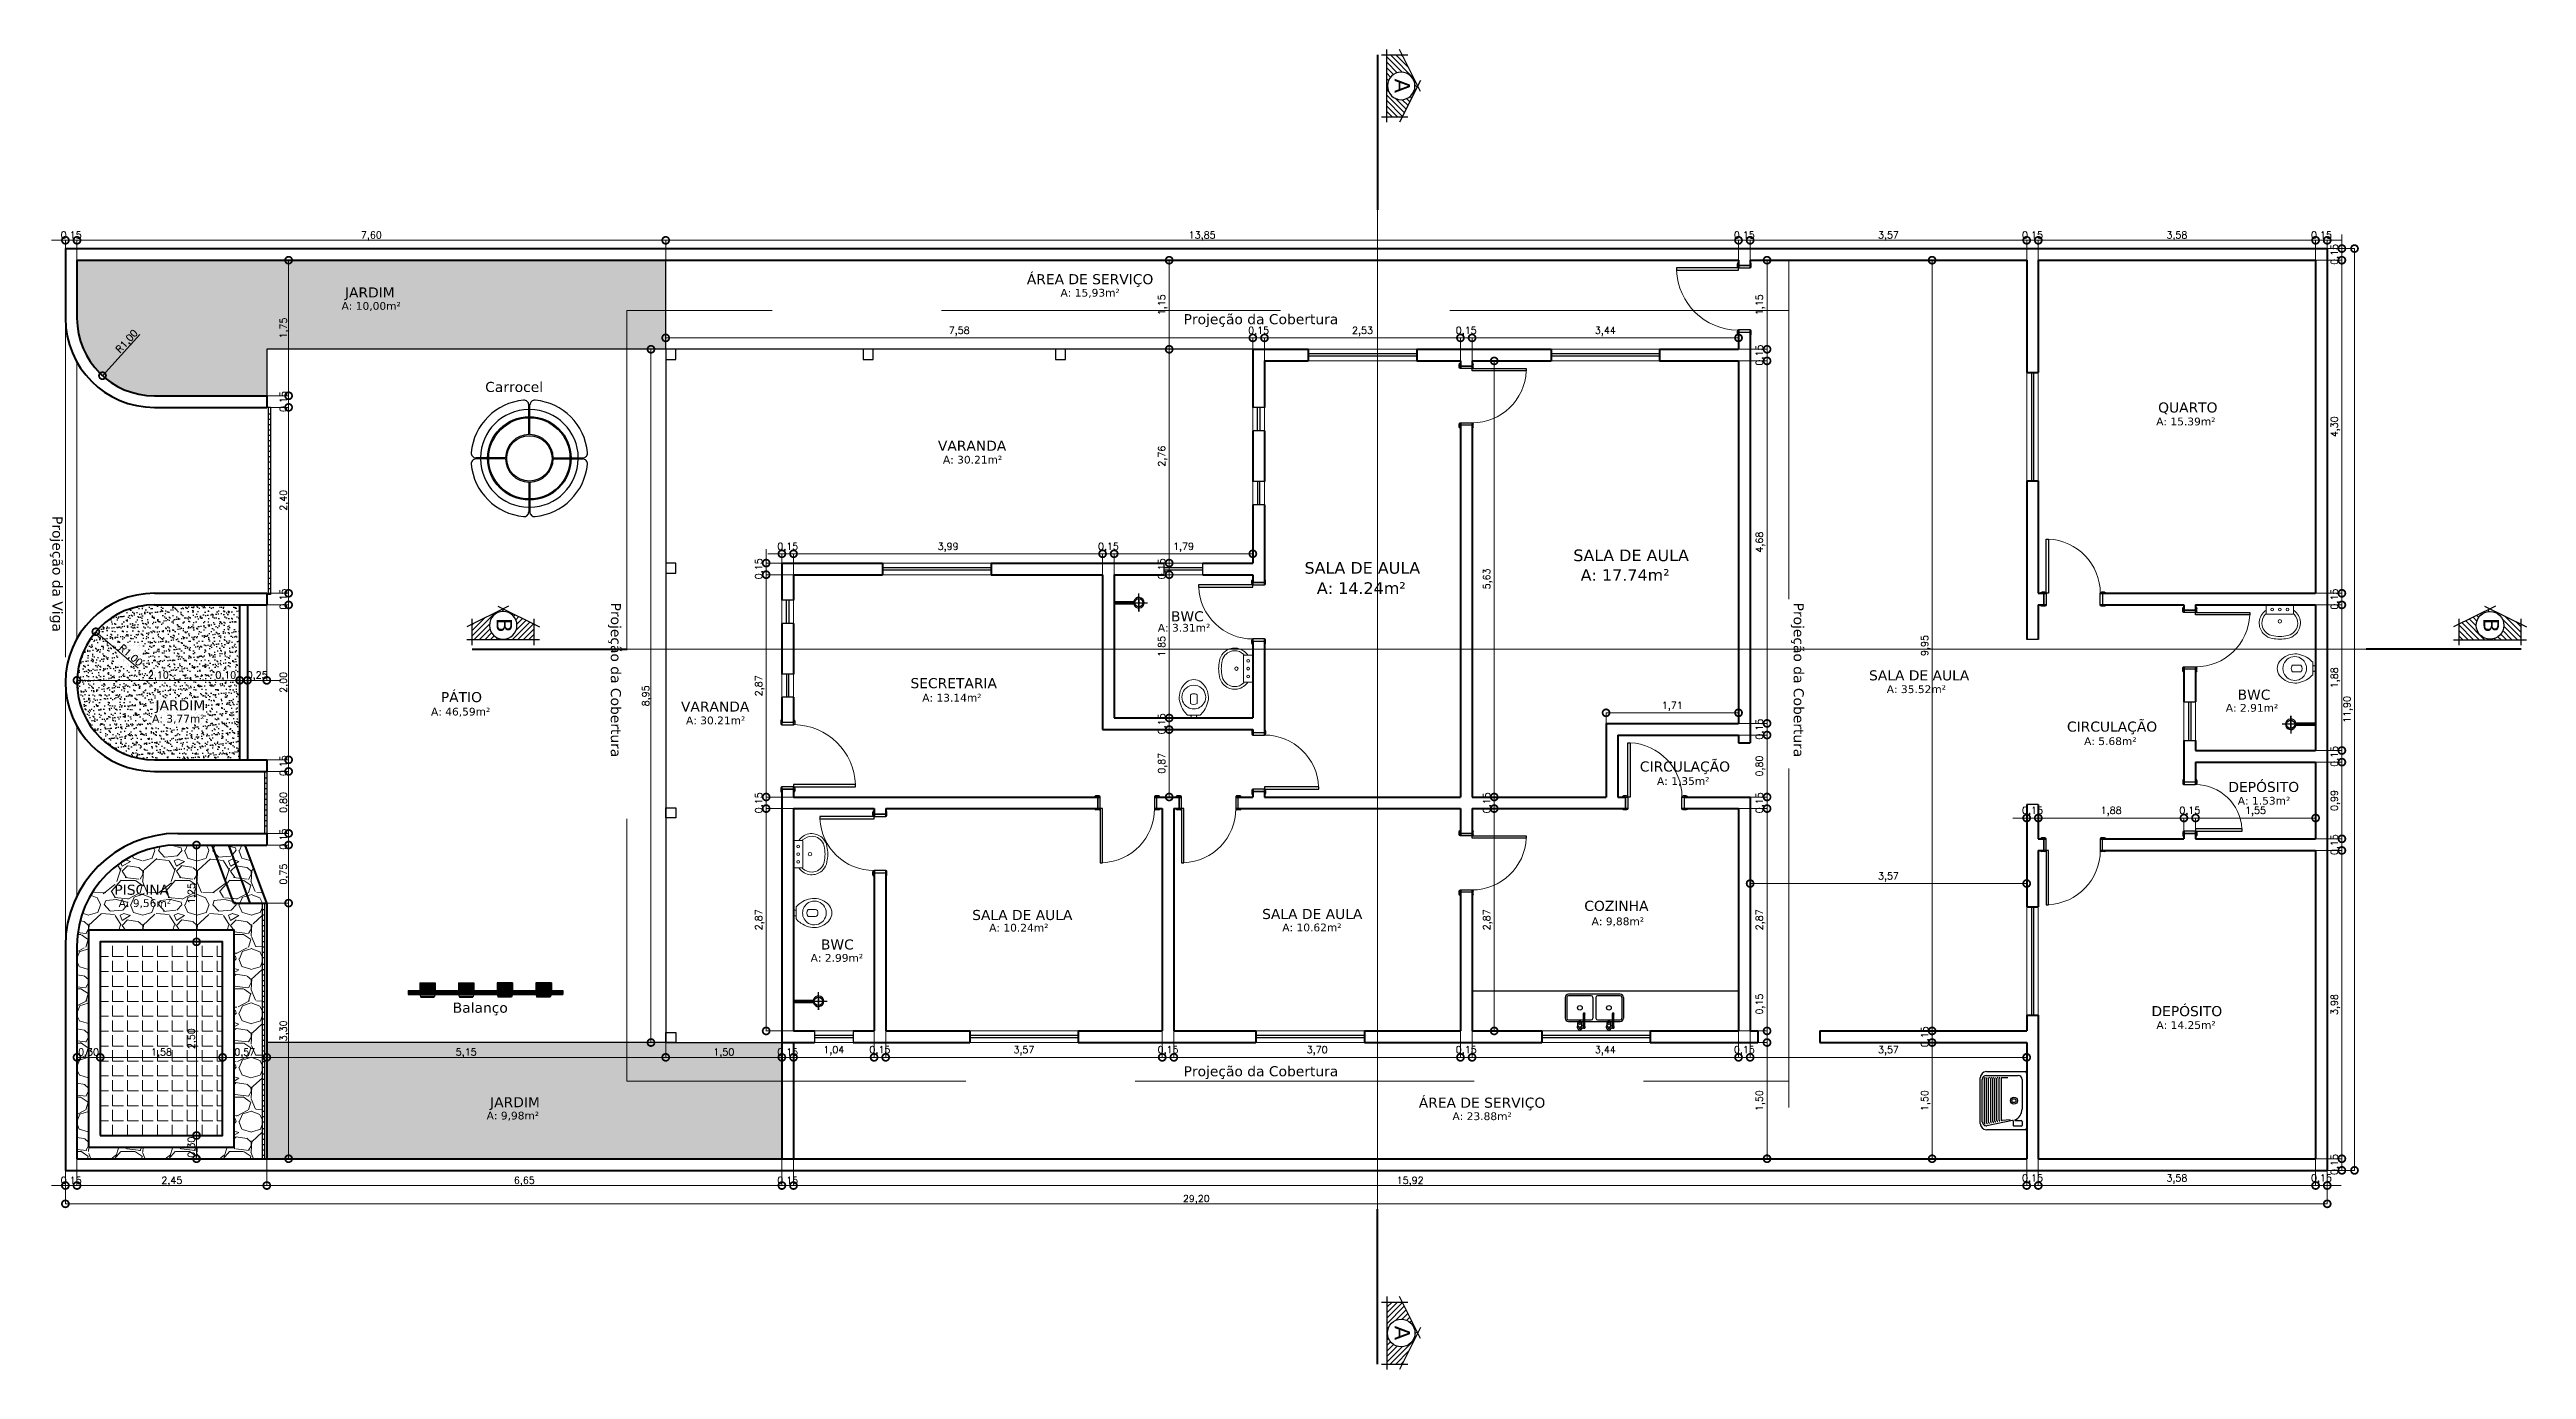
# Model space of a CAD drawing. Header units: millimetres. Extents: x 43 to 162, y -12 to 70.
# Drawn here: x 75.8 to 107.78, y 37.41 to 54.45 of the extents above; entities that cross this region are included whole.
import ezdxf

# ---------------------------------------------------------------- set-up
doc = ezdxf.new("R2010")
doc.units = ezdxf.units.MM
doc.header["$LTSCALE"] = 35
doc.header["$MEASUREMENT"] = 0
doc.header["$PDMODE"] = 35
doc.linetypes.add('C5', pattern=[60, 50, -5, 0, -5])
doc.linetypes.add('HIDDEN2', pattern=[0.1875, 0.125, -0.0625])
for name, color, linetype, lineweight in [('ALVENARIA', 7, 'Continuous', 50), ('cotas', 1, 'Continuous', 9), ('ESQ. FINA', 11, 'Continuous', 15), ('ESQ. GROSSA', 152, 'Continuous', 30), ('LAYOUT', 8, 'Continuous', 15), ('LINHA DE CORTE 01', 3, 'Continuous', 50), ('LINHA DE CORTE 02', 3, 'C5', 13), ('PISO', 122, 'Continuous', 9), ('PROJEÇÃO', 165, 'HIDDEN2', 18)]:
    doc.layers.add(name, color=color, linetype=linetype, lineweight=lineweight)
for name, color, linetype in [('BALANÇO', 2, 'Continuous'), ('CARROCEL', 1, 'Continuous'), ('DESNÍVEL', 251, 'Continuous'), ('detalhes', 41, 'Continuous'), ('Esquadrias', 130, 'Continuous'), ('HACHURA 01', 8, 'Continuous'), ('IND. CORTE', 2, 'Continuous'), ('TEXTO', 172, 'Continuous')]:
    doc.layers.add(name, color=color, linetype=linetype)
doc.styles.add('COTAS', font='romans.shx')
doc.styles.add('TEXTO ARQ', font='verdana.ttf')
doc.dimstyles.new('1 50', dxfattribs={"dimtxt": 0.09, "dimasz": 0.18, "dimexe": 0.0005, "dimexo": 0.001, "dimgap": 0.0006, "dimtad": 1, "dimzin": 0, "dimtxsty": 'COTAS', "dimblk": 'DOTSMALL', "dimcen": 0.003, "dimdle": 0.0003, "dimclrd": 256, "dimclre": 256, "dimclrt": 256, "dimazin": 0, "dimtfac": 1, "dimtix": 1, "dimtmove": 0, "dimatfit": 3, "dimldrblk": 'DOTSMALL', "dimfxl": 1, "dimtolj": 1, "dimtzin": 0, "dimlwd": -1, "dimlwe": -1, "dimarcsym": 0})
pattern_1 = [(37.5, (0, 0), (-0.00314967, 0.09634119), [0, -0.076, 0, -0.085, 0, -0.08125]), (7.5, (0, 0), (0.08848884, 0.1411073), [0, -0.041, 0, -0.0685, 0, -0.02625]), (327.5, (-0.0615, 0), (0.15570709, 0.00028295), [0, -0.025, 0, -0.09, 0, -0.1175]), (317.5, (-0.0615, 0), (0.15030633, 0.04388378), [0, -0.0125, 0, -0.059, 0, -0.0675])]

msp = doc.modelspace()

# ---------------------------------------------------------------- texts
at = {"layer": 'PROJEÇÃO', "style": 'TEXTO ARQ'}
for s, p in [('Projeção da Cobertura', (90.441, 50.9)), ('Carrocel', (81.425, 50.025)), ('Balanço', (81.006, 42.011)), ('Projeção da Cobertura', (90.441, 41.191))]:
    msp.add_text(s, height=0.13, dxfattribs=at).set_placement(p)
for s, p in [('Projeção da Viga', (75.838, 48.423)), ('Projeção da Cobertura', (83.047, 47.306)), ('Projeção da Cobertura', (98.317, 47.306))]:
    msp.add_text(s, height=0.13, rotation=270, dxfattribs=at).set_placement(p)
at = {"layer": 'TEXTO', "style": 'TEXTO ARQ'}
for s, p in [('A', (93.165, 54.071)), ('B', (81.571, 47.107)), ('B', (107.222, 47.107)), ('A', (93.165, 37.971))]:
    msp.add_text(s, height=0.2, rotation=270, dxfattribs=at).set_placement(p)
for s, height, p in [('ÁREA DE SERVIÇO', 0.13, (88.417, 51.416)), ('A: 10,00m²', 0.1, (79.57, 51.086)), ('JARDIM', 0.13, (79.614, 51.245)), ('A: 15,93m²', 0.1, (88.852, 51.256)), ('QUARTO', 0.13, (103.022, 49.76)), ('A: 15.39m²', 0.1, (102.997, 49.594)), ('VARANDA', 0.13, (87.269, 49.266)), ('A: 30.21m²', 0.1, (87.334, 49.101)), ('SALA DE AULA', 0.15, (95.472, 47.841)), ('SALA DE AULA', 0.15, (92.002, 47.679)), ('A: 17.74m²', 0.15, (95.567, 47.587)), ('A: 14.24m²', 0.15, (92.161, 47.418)), ('A: 3.31m²', 0.1, (90.108, 46.931)), ('BWC', 0.13, (90.278, 47.064)), ('SALA DE AULA', 0.13, (99.29, 46.302)), ('PÁTIO', 0.13, (80.852, 46.021)), ('SECRETARIA', 0.13, (86.915, 46.201)), ('A: 13.14m²', 0.1, (87.067, 46.028)), ('A: 35.52m²', 0.1, (99.518, 46.138)), ('BWC', 0.13, (104.048, 46.052)), ('A: 3,77m²', 0.1, (77.124, 45.757)), ('JARDIM', 0.13, (77.168, 45.915)), ('A: 46,59m²', 0.1, (80.725, 45.848)), ('VARANDA', 0.13, (83.952, 45.899, 0)), ('A: 30.21m²', 0.1, (84.017, 45.735, 0)), ('CIRCULAÇÃO', 0.13, (101.845, 45.64)), ('A: 2.91m²', 0.1, (103.895, 45.897)), ('A: 5.68m²', 0.1, (102.066, 45.467)), ('CIRCULAÇÃO', 0.13, (96.331, 45.125)), ('A: 1,35m²', 0.1, (96.552, 44.952)), ('DEPÓSITO', 0.13, (103.929, 44.861)), ('A: 1.53m²', 0.1, (104.05, 44.698)), ('PISCINA', 0.13, (76.638, 43.534)), ('A: 9,56m²', 0.1, (76.692, 43.376)), ('SALA DE AULA', 0.13, (87.712, 43.208)), ('SALA DE AULA', 0.13, (91.455, 43.221)), ('COZINHA', 0.13, (95.614, 43.326)), ('A: 9,88m²', 0.1, (95.708, 43.141)), ('BWC', 0.13, (85.759, 42.827)), ('A: 10.24m²', 0.1, (87.931, 43.059)), ('A: 10.62m²', 0.1, (91.715, 43.062)), ('A: 2.99m²', 0.1, (85.626, 42.669)), ('DEPÓSITO', 0.13, (102.936, 41.967)), ('A: 14.25m²', 0.1, (103, 41.802)), ('ÁREA DE SERVIÇO', 0.13, (93.477, 40.785)), ('A: 9,98m²', 0.1, (81.443, 40.633)), ('JARDIM', 0.13, (81.488, 40.791)), ('A: 23.88m²', 0.1, (93.912, 40.625))]:
    msp.add_text(s, height=height, dxfattribs=at).set_placement(p)

# ---------------------------------------------------------------- blocks, each defined once
blk = doc.blocks.new('_DotSmall')
at = {"color": 0, "const_width": 0.5}
blk.add_lwpolyline([(-0.0625, 0, 1), (0.0625, 0, 1)], format="xyb", close=True, dxfattribs=at)
blk = doc.blocks.new('*D97')
at = {"layer": 'cotas'}
for p, q in [((97.755, 43.5), (97.755, 43.68)), ((97.755, 43.679), (101.325, 43.679)), ((101.325, 43.5), (101.325, 43.68))]:
    blk.add_line(p, q, dxfattribs=at)
at = {"layer": 'Defpoints', "color": 0}
for p in [(97.755, 43.499), (101.325, 43.679), (101.325, 43.499)]:
    blk.add_point(p, dxfattribs=at)
at = {"layer": 'cotas', "xscale": 0.18, "yscale": 0.18, "zscale": 0.18, "rotation": 180}
blk.add_blockref('_DotSmall', (97.755, 43.679), dxfattribs=at)
at = {"layer": 'cotas', "xscale": 0.18, "yscale": 0.18, "zscale": 0.18}
blk.add_blockref('_DotSmall', (101.325, 43.679), dxfattribs=at)
at = {"layer": 'cotas', "insert": (99.54, 43.763), "char_height": 0.09, "attachment_point": 5, "style": 'COTAS'}
blk.add_mtext('\\A1;3,57', dxfattribs=at)
blk = doc.blocks.new('*D96')
at = {"layer": 'cotas'}
for p, q in [((95.895, 45.747), (95.895, 45.883)), ((97.605, 45.883), (95.895, 45.883)), ((97.605, 45.747), (97.605, 45.883))]:
    blk.add_line(p, q, dxfattribs=at)
at = {"layer": 'Defpoints', "color": 0}
for p in [(95.895, 45.883), (95.895, 45.746), (97.605, 45.746)]:
    blk.add_point(p, dxfattribs=at)
at = {"layer": 'cotas', "xscale": 0.18, "yscale": 0.18, "zscale": 0.18, "rotation": 180}
blk.add_blockref('_DotSmall', (95.895, 45.883), dxfattribs=at)
at = {"layer": 'cotas', "xscale": 0.18, "yscale": 0.18, "zscale": 0.18}
blk.add_blockref('_DotSmall', (97.605, 45.883), dxfattribs=at)
at = {"layer": 'cotas', "insert": (96.75, 45.966), "char_height": 0.09, "attachment_point": 5, "style": 'COTAS'}
blk.add_mtext('\\A1;1,71', dxfattribs=at)
blk = doc.blocks.new('*D95')
at = {"layer": 'cotas'}
for p, q in [((97.606, 44.646), (97.973, 44.646)), ((97.973, 44.646), (97.973, 41.775)), ((97.606, 41.776), (97.973, 41.776))]:
    blk.add_line(p, q, dxfattribs=at)
at = {"layer": 'Defpoints', "color": 0}
for p in [(97.605, 44.646), (97.605, 41.776), (97.973, 41.776)]:
    blk.add_point(p, dxfattribs=at)
at = {"layer": 'cotas', "xscale": 0.18, "yscale": 0.18, "zscale": 0.18}
for p, rotation in [((97.973, 44.646), 90), ((97.973, 41.776), 270)]:
    blk.add_blockref('_DotSmall', p, dxfattribs=dict(at, rotation=rotation))
at = {"layer": 'cotas', "insert": (97.889, 43.211), "char_height": 0.09, "attachment_point": 5, "rotation": 90, "style": 'COTAS'}
blk.add_mtext('\\A1;2,87', dxfattribs=at)
blk = doc.blocks.new('*D94')
at = {"layer": 'cotas'}
for p, q in [((97.756, 44.796), (97.973, 44.796)), ((97.973, 44.796), (97.973, 44.976)), ((97.973, 44.796), (97.973, 44.646)), ((97.606, 44.646), (97.973, 44.646)), ((97.973, 44.646), (97.973, 44.466))]:
    blk.add_line(p, q, dxfattribs=at)
at = {"layer": 'Defpoints', "color": 0}
for p in [(97.755, 44.796), (97.605, 44.646), (97.973, 44.646)]:
    blk.add_point(p, dxfattribs=at)
at = {"layer": 'cotas', "xscale": 0.18, "yscale": 0.18, "zscale": 0.18}
for p, rotation in [((97.973, 44.796), 270), ((97.973, 44.646), 90)]:
    blk.add_blockref('_DotSmall', p, dxfattribs=dict(at, rotation=rotation))
at = {"layer": 'cotas', "insert": (97.889, 44.721), "char_height": 0.09, "attachment_point": 5, "rotation": 90, "style": 'COTAS'}
blk.add_mtext('\\A1;0,15', dxfattribs=at)
blk = doc.blocks.new('*D93')
at = {"layer": 'cotas'}
for p, q in [((97.606, 45.596), (97.973, 45.596)), ((97.973, 45.596), (97.973, 44.795)), ((97.756, 44.796), (97.973, 44.796))]:
    blk.add_line(p, q, dxfattribs=at)
at = {"layer": 'Defpoints', "color": 0}
for p in [(97.605, 45.596), (97.755, 44.796), (97.973, 44.796)]:
    blk.add_point(p, dxfattribs=at)
at = {"layer": 'cotas', "xscale": 0.18, "yscale": 0.18, "zscale": 0.18}
for p, rotation in [((97.973, 45.596), 90), ((97.973, 44.796), 270)]:
    blk.add_blockref('_DotSmall', p, dxfattribs=dict(at, rotation=rotation))
at = {"layer": 'cotas', "insert": (97.889, 45.196), "char_height": 0.09, "attachment_point": 5, "rotation": 90, "style": 'COTAS'}
blk.add_mtext('\\A1;0,80', dxfattribs=at)
blk = doc.blocks.new('PORTA 70')
at = {"layer": 'ESQ. FINA'}
blk.add_arc((-0.03, 0.15), 0.7, 92.4563, 180, dxfattribs=at)
at = {"layer": 'ESQ. GROSSA'}
for p, q in [((-0.03, 0.85), (-0.06, 0.85)), ((-0.06, 0.85), (-0.06, 0.15)), ((-0.03, 0.15), (-0.03, 0.85)), ((-0.8, 0.15), (-0.8, 0.15)), ((-0.8, 0.15), (-0.8, 0.15)), ((-0.73, 0.15), (-0.8, 0.15)), ((-0.8, 0, 0), (-0.8, 0, 0)), ((-0.8, 0, 0), (-0.8, 0, 0)), ((-0.73, 0, 0), (-0.8, 0, 0)), ((-0.785, 0.165), (-0.745, 0.165)), ((-0.73, 0.15), (-0.76, 0.15)), ((-0.76, 0.15), (-0.76, 0)), ((-0.76, 0), (-0.73, 0)), ((-0.73, 0.15), (-0.73, 0.15)), ((-0.73, 0), (-0.73, 0.15)), ((-0.73, 0, 0), (-0.73, 0, 0)), ((-0.06, 0.15), (-0.03, 0.15)), ((0.04, 0.15), (-0.03, 0.15)), ((0, 0.15), (-0.03, 0.15)), ((-0.03, 0.15), (-0.03, 0.15)), ((-0.03, 0.15), (-0.03, 0)), ((0.04, 0, 0), (-0.03, 0, 0)), ((-0.03, 0, 0), (-0.03, 0, 0)), ((-0.03, 0), (0, 0)), ((-0.015, 0.165), (0.025, 0.165)), ((0, 0), (0, 0.15)), ((0.04, 0.15), (0.04, 0.15)), ((0.04, 0, 0), (0.04, 0, 0)), ((-0.785, -0.015, 0), (-0.745, -0.015, 0)), ((-0.015, -0.015, 0), (0.025, -0.015, 0))]:
    blk.add_line(p, q, dxfattribs=at)
for points in [[(-0.76, 0.15), (-0.76, 0)], [(0, 0.15), (0, 0)]]:
    blk.add_lwpolyline(points, dxfattribs=at)
for centre, start, end in [((-0.785, 0.15), 90, 180), ((-0.785, 0, 0), 180, 270), ((-0.745, 0.15), 0, 90), ((-0.745, 0, 0), 270, 0), ((-0.015, 0.15), 90, 180), ((-0.015, 0, 0), 180, 270), ((0.025, 0.15), 0, 90), ((0.025, 0, 0), 270, 0)]:
    blk.add_arc(centre, 0.015, start, end, dxfattribs=at)
blk = doc.blocks.new('*D92')
at = {"layer": 'cotas'}
for p, q in [((85.255, 47.936), (85.075, 47.936)), ((85.255, 47.817), (85.255, 47.937)), ((85.405, 47.936), (85.255, 47.936)), ((85.405, 47.936), (85.585, 47.936))]:
    blk.add_line(p, q, dxfattribs=at)
at = {"layer": 'Defpoints', "color": 0}
for p in [(85.255, 47.936), (85.255, 47.816), (85.405, 47.666)]:
    blk.add_point(p, dxfattribs=at)
at = {"layer": 'cotas', "xscale": 0.18, "yscale": 0.18, "zscale": 0.18}
blk.add_blockref('_DotSmall', (85.255, 47.936), dxfattribs=at)
at = {"layer": 'cotas', "xscale": 0.18, "yscale": 0.18, "zscale": 0.18, "rotation": 180}
blk.add_blockref('_DotSmall', (85.405, 47.936), dxfattribs=at)
at = {"layer": 'cotas', "insert": (85.33, 48.02), "char_height": 0.09, "attachment_point": 5, "style": 'COTAS'}
blk.add_mtext('\\A1;0,15', dxfattribs=at)
blk = doc.blocks.new('*D91')
at = {"layer": 'cotas'}
for p, q in [((85.405, 47.667), (85.405, 47.937)), ((89.395, 47.936), (85.405, 47.936))]:
    blk.add_line(p, q, dxfattribs=at)
at = {"layer": 'Defpoints', "color": 0}
for p in [(85.405, 47.936), (85.405, 47.666), (89.395, 47.666)]:
    blk.add_point(p, dxfattribs=at)
at = {"layer": 'cotas', "xscale": 0.18, "yscale": 0.18, "zscale": 0.18, "rotation": 180}
blk.add_blockref('_DotSmall', (85.405, 47.936), dxfattribs=at)
at = {"layer": 'cotas', "xscale": 0.18, "yscale": 0.18, "zscale": 0.18}
blk.add_blockref('_DotSmall', (89.395, 47.936), dxfattribs=at)
at = {"layer": 'cotas', "insert": (87.4, 48.02), "char_height": 0.09, "attachment_point": 5, "style": 'COTAS'}
blk.add_mtext('\\A1;3,99', dxfattribs=at)
blk = doc.blocks.new('*D90')
at = {"layer": 'cotas'}
for p, q in [((89.395, 47.936), (89.215, 47.936)), ((89.395, 47.667), (89.395, 47.937)), ((89.545, 47.936), (89.395, 47.936)), ((89.545, 47.936), (89.725, 47.936))]:
    blk.add_line(p, q, dxfattribs=at)
at = {"layer": 'Defpoints', "color": 0}
for p in [(89.395, 47.936), (89.395, 47.666), (89.545, 47.666)]:
    blk.add_point(p, dxfattribs=at)
at = {"layer": 'cotas', "xscale": 0.18, "yscale": 0.18, "zscale": 0.18}
blk.add_blockref('_DotSmall', (89.395, 47.936), dxfattribs=at)
at = {"layer": 'cotas', "xscale": 0.18, "yscale": 0.18, "zscale": 0.18, "rotation": 180}
blk.add_blockref('_DotSmall', (89.545, 47.936), dxfattribs=at)
at = {"layer": 'cotas', "insert": (89.47, 48.02), "char_height": 0.09, "attachment_point": 5, "style": 'COTAS'}
blk.add_mtext('\\A1;0,15', dxfattribs=at)
blk = doc.blocks.new('*D89')
at = {"layer": 'cotas'}
for p, q in [((89.545, 47.667), (89.545, 47.937)), ((91.335, 47.936), (89.545, 47.936)), ((91.335, 47.817), (91.335, 47.937))]:
    blk.add_line(p, q, dxfattribs=at)
at = {"layer": 'Defpoints', "color": 0}
for p in [(89.545, 47.936), (89.545, 47.666), (91.335, 47.816)]:
    blk.add_point(p, dxfattribs=at)
at = {"layer": 'cotas', "xscale": 0.18, "yscale": 0.18, "zscale": 0.18, "rotation": 180}
blk.add_blockref('_DotSmall', (89.545, 47.936), dxfattribs=at)
at = {"layer": 'cotas', "xscale": 0.18, "yscale": 0.18, "zscale": 0.18}
blk.add_blockref('_DotSmall', (91.335, 47.936), dxfattribs=at)
at = {"layer": 'cotas', "insert": (90.44, 48.02), "char_height": 0.09, "attachment_point": 5, "style": 'COTAS'}
blk.add_mtext('\\A1;1,79', dxfattribs=at)
blk = doc.blocks.new('*D88')
at = {"layer": 'cotas'}
for p in [(83.755, 50.577), (91.335, 50.723)]:
    blk.add_line(p, (83.755, 50.723), dxfattribs=at)
at = {"layer": 'Defpoints', "color": 0}
for p in [(83.755, 50.723), (83.755, 50.576), (91.335, 50.426)]:
    blk.add_point(p, dxfattribs=at)
at = {"layer": 'cotas', "xscale": 0.18, "yscale": 0.18, "zscale": 0.18, "rotation": 180}
blk.add_blockref('_DotSmall', (83.755, 50.723), dxfattribs=at)
at = {"layer": 'cotas', "xscale": 0.18, "yscale": 0.18, "zscale": 0.18}
blk.add_blockref('_DotSmall', (91.335, 50.723), dxfattribs=at)
at = {"layer": 'cotas', "insert": (87.545, 50.806), "char_height": 0.09, "attachment_point": 5, "style": 'COTAS'}
blk.add_mtext('\\A1;7,58', dxfattribs=at)
blk = doc.blocks.new('*D87')
at = {"layer": 'cotas'}
for p, q in [((91.335, 50.723), (91.155, 50.723)), ((91.335, 50.427), (91.335, 50.723)), ((91.485, 50.723), (91.335, 50.723)), ((91.485, 50.723), (91.665, 50.723))]:
    blk.add_line(p, q, dxfattribs=at)
at = {"layer": 'Defpoints', "color": 0}
for p in [(91.335, 50.723), (91.335, 50.426), (91.485, 50.426)]:
    blk.add_point(p, dxfattribs=at)
at = {"layer": 'cotas', "xscale": 0.18, "yscale": 0.18, "zscale": 0.18}
blk.add_blockref('_DotSmall', (91.335, 50.723), dxfattribs=at)
at = {"layer": 'cotas', "xscale": 0.18, "yscale": 0.18, "zscale": 0.18, "rotation": 180}
blk.add_blockref('_DotSmall', (91.485, 50.723), dxfattribs=at)
at = {"layer": 'cotas', "insert": (91.41, 50.806), "char_height": 0.09, "attachment_point": 5, "style": 'COTAS'}
blk.add_mtext('\\A1;0,15', dxfattribs=at)
blk = doc.blocks.new('*D86')
at = {"layer": 'cotas'}
for p in [(91.485, 50.427), (94.015, 50.723)]:
    blk.add_line(p, (91.485, 50.723), dxfattribs=at)
at = {"layer": 'Defpoints', "color": 0}
for p in [(91.485, 50.723), (91.485, 50.426), (94.015, 50.426)]:
    blk.add_point(p, dxfattribs=at)
at = {"layer": 'cotas', "xscale": 0.18, "yscale": 0.18, "zscale": 0.18, "rotation": 180}
blk.add_blockref('_DotSmall', (91.485, 50.723), dxfattribs=at)
at = {"layer": 'cotas', "xscale": 0.18, "yscale": 0.18, "zscale": 0.18}
blk.add_blockref('_DotSmall', (94.015, 50.723), dxfattribs=at)
at = {"layer": 'cotas', "insert": (92.75, 50.806), "char_height": 0.09, "attachment_point": 5, "style": 'COTAS'}
blk.add_mtext('\\A1;2,53', dxfattribs=at)
blk = doc.blocks.new('*D85')
at = {"layer": 'cotas'}
for p, q in [((94.015, 50.723), (93.835, 50.723)), ((94.015, 50.427), (94.015, 50.723)), ((94.165, 50.723), (94.015, 50.723)), ((94.165, 50.723), (94.345, 50.723))]:
    blk.add_line(p, q, dxfattribs=at)
at = {"layer": 'Defpoints', "color": 0}
for p in [(94.015, 50.723), (94.015, 50.426), (94.165, 50.426)]:
    blk.add_point(p, dxfattribs=at)
at = {"layer": 'cotas', "xscale": 0.18, "yscale": 0.18, "zscale": 0.18}
blk.add_blockref('_DotSmall', (94.015, 50.723), dxfattribs=at)
at = {"layer": 'cotas', "xscale": 0.18, "yscale": 0.18, "zscale": 0.18, "rotation": 180}
blk.add_blockref('_DotSmall', (94.165, 50.723), dxfattribs=at)
at = {"layer": 'cotas', "insert": (94.09, 50.806), "char_height": 0.09, "attachment_point": 5, "style": 'COTAS'}
blk.add_mtext('\\A1;0,15', dxfattribs=at)
blk = doc.blocks.new('*D84')
at = {"layer": 'cotas'}
for p, q in [((94.165, 50.427), (94.165, 50.723)), ((97.605, 50.723), (94.165, 50.723)), ((97.605, 50.577), (97.605, 50.723))]:
    blk.add_line(p, q, dxfattribs=at)
at = {"layer": 'Defpoints', "color": 0}
for p in [(94.165, 50.723), (97.605, 50.576), (94.165, 50.426)]:
    blk.add_point(p, dxfattribs=at)
at = {"layer": 'cotas', "xscale": 0.18, "yscale": 0.18, "zscale": 0.18, "rotation": 180}
blk.add_blockref('_DotSmall', (94.165, 50.723), dxfattribs=at)
at = {"layer": 'cotas', "xscale": 0.18, "yscale": 0.18, "zscale": 0.18}
blk.add_blockref('_DotSmall', (97.605, 50.723), dxfattribs=at)
at = {"layer": 'cotas', "insert": (95.885, 50.806), "char_height": 0.09, "attachment_point": 5, "style": 'COTAS'}
blk.add_mtext('\\A1;3,44', dxfattribs=at)
blk = doc.blocks.new('*D83')
at = {"layer": 'cotas'}
for p, q in [((101.325, 44.525), (101.145, 44.525)), ((101.325, 44.479), (101.325, 44.526)), ((101.475, 44.525), (101.325, 44.525)), ((101.475, 44.525), (101.655, 44.525))]:
    blk.add_line(p, q, dxfattribs=at)
at = {"layer": 'Defpoints', "color": 0}
for p in [(101.325, 44.525), (101.325, 44.478), (101.475, 44.478)]:
    blk.add_point(p, dxfattribs=at)
at = {"layer": 'cotas', "xscale": 0.18, "yscale": 0.18, "zscale": 0.18}
blk.add_blockref('_DotSmall', (101.325, 44.525), dxfattribs=at)
at = {"layer": 'cotas', "xscale": 0.18, "yscale": 0.18, "zscale": 0.18, "rotation": 180}
blk.add_blockref('_DotSmall', (101.475, 44.525), dxfattribs=at)
at = {"layer": 'cotas', "insert": (101.4, 44.609), "char_height": 0.09, "attachment_point": 5, "style": 'COTAS'}
blk.add_mtext('\\A1;0,15', dxfattribs=at)
blk = doc.blocks.new('*D82')
at = {"layer": 'cotas'}
for p, q in [((101.475, 44.479), (101.475, 44.526)), ((103.355, 44.525), (101.475, 44.525))]:
    blk.add_line(p, q, dxfattribs=at)
at = {"layer": 'Defpoints', "color": 0}
for p in [(101.475, 44.525), (101.475, 44.478), (103.355, 44.256)]:
    blk.add_point(p, dxfattribs=at)
at = {"layer": 'cotas', "xscale": 0.18, "yscale": 0.18, "zscale": 0.18, "rotation": 180}
blk.add_blockref('_DotSmall', (101.475, 44.525), dxfattribs=at)
at = {"layer": 'cotas', "xscale": 0.18, "yscale": 0.18, "zscale": 0.18}
blk.add_blockref('_DotSmall', (103.355, 44.525), dxfattribs=at)
at = {"layer": 'cotas', "insert": (102.415, 44.609), "char_height": 0.09, "attachment_point": 5, "style": 'COTAS'}
blk.add_mtext('\\A1;1,88', dxfattribs=at)
blk = doc.blocks.new('*D81')
at = {"layer": 'cotas'}
for p, q in [((103.355, 44.525), (103.175, 44.525)), ((103.355, 44.257), (103.355, 44.526)), ((103.505, 44.525), (103.355, 44.525)), ((103.505, 44.525), (103.685, 44.525))]:
    blk.add_line(p, q, dxfattribs=at)
at = {"layer": 'Defpoints', "color": 0}
for p in [(103.355, 44.525), (103.355, 44.256), (103.505, 44.256)]:
    blk.add_point(p, dxfattribs=at)
at = {"layer": 'cotas', "xscale": 0.18, "yscale": 0.18, "zscale": 0.18}
blk.add_blockref('_DotSmall', (103.355, 44.525), dxfattribs=at)
at = {"layer": 'cotas', "xscale": 0.18, "yscale": 0.18, "zscale": 0.18, "rotation": 180}
blk.add_blockref('_DotSmall', (103.505, 44.525), dxfattribs=at)
at = {"layer": 'cotas', "insert": (103.43, 44.609), "char_height": 0.09, "attachment_point": 5, "style": 'COTAS'}
blk.add_mtext('\\A1;0,15', dxfattribs=at)
blk = doc.blocks.new('*D80')
at = {"layer": 'cotas'}
for p, q in [((103.505, 44.257), (103.505, 44.526)), ((105.055, 44.525), (103.505, 44.525)), ((105.055, 44.257), (105.055, 44.526))]:
    blk.add_line(p, q, dxfattribs=at)
at = {"layer": 'Defpoints', "color": 0}
for p in [(103.505, 44.525), (103.505, 44.256), (105.055, 44.256)]:
    blk.add_point(p, dxfattribs=at)
at = {"layer": 'cotas', "xscale": 0.18, "yscale": 0.18, "zscale": 0.18, "rotation": 180}
blk.add_blockref('_DotSmall', (103.505, 44.525), dxfattribs=at)
at = {"layer": 'cotas', "xscale": 0.18, "yscale": 0.18, "zscale": 0.18}
blk.add_blockref('_DotSmall', (105.055, 44.525), dxfattribs=at)
at = {"layer": 'cotas', "insert": (104.28, 44.609), "char_height": 0.09, "attachment_point": 5, "style": 'COTAS'}
blk.add_mtext('\\A1;1,55', dxfattribs=at)
blk = doc.blocks.new('*D79')
at = {"layer": 'cotas'}
for p in [(85.405, 41.625), (86.445, 41.435)]:
    blk.add_line(p, (85.405, 41.435), dxfattribs=at)
at = {"layer": 'Defpoints', "color": 0}
for p in [(85.405, 41.626), (86.445, 41.776), (85.405, 41.435)]:
    blk.add_point(p, dxfattribs=at)
at = {"layer": 'cotas', "xscale": 0.18, "yscale": 0.18, "zscale": 0.18, "rotation": 180}
blk.add_blockref('_DotSmall', (85.405, 41.435), dxfattribs=at)
at = {"layer": 'cotas', "xscale": 0.18, "yscale": 0.18, "zscale": 0.18}
blk.add_blockref('_DotSmall', (86.445, 41.435), dxfattribs=at)
at = {"layer": 'cotas', "insert": (85.925, 41.519), "char_height": 0.09, "attachment_point": 5, "style": 'COTAS'}
blk.add_mtext('\\A1;1,04', dxfattribs=at)
blk = doc.blocks.new('*D78')
at = {"layer": 'cotas'}
for p, q in [((86.445, 41.775), (86.445, 41.435)), ((86.445, 41.435), (86.265, 41.435)), ((86.595, 41.435), (86.445, 41.435)), ((86.595, 41.435), (86.775, 41.435))]:
    blk.add_line(p, q, dxfattribs=at)
at = {"layer": 'Defpoints', "color": 0}
for p in [(86.445, 41.776), (86.595, 41.776), (86.445, 41.435)]:
    blk.add_point(p, dxfattribs=at)
at = {"layer": 'cotas', "xscale": 0.18, "yscale": 0.18, "zscale": 0.18}
blk.add_blockref('_DotSmall', (86.445, 41.435), dxfattribs=at)
at = {"layer": 'cotas', "xscale": 0.18, "yscale": 0.18, "zscale": 0.18, "rotation": 180}
blk.add_blockref('_DotSmall', (86.595, 41.435), dxfattribs=at)
at = {"layer": 'cotas', "insert": (86.52, 41.519), "char_height": 0.09, "attachment_point": 5, "style": 'COTAS'}
blk.add_mtext('\\A1;0,15', dxfattribs=at)
blk = doc.blocks.new('*D77')
at = {"layer": 'cotas'}
for p in [(86.595, 41.775), (90.165, 41.435)]:
    blk.add_line(p, (86.595, 41.435), dxfattribs=at)
at = {"layer": 'Defpoints', "color": 0}
for p in [(86.595, 41.776), (90.165, 41.776), (86.595, 41.435)]:
    blk.add_point(p, dxfattribs=at)
at = {"layer": 'cotas', "xscale": 0.18, "yscale": 0.18, "zscale": 0.18, "rotation": 180}
blk.add_blockref('_DotSmall', (86.595, 41.435), dxfattribs=at)
at = {"layer": 'cotas', "xscale": 0.18, "yscale": 0.18, "zscale": 0.18}
blk.add_blockref('_DotSmall', (90.165, 41.435), dxfattribs=at)
at = {"layer": 'cotas', "insert": (88.38, 41.519), "char_height": 0.09, "attachment_point": 5, "style": 'COTAS'}
blk.add_mtext('\\A1;3,57', dxfattribs=at)
blk = doc.blocks.new('*D76')
at = {"layer": 'cotas'}
for p, q in [((90.165, 41.775), (90.165, 41.435)), ((90.165, 41.435), (89.985, 41.435)), ((90.315, 41.435), (90.165, 41.435)), ((90.315, 41.435), (90.495, 41.435))]:
    blk.add_line(p, q, dxfattribs=at)
at = {"layer": 'Defpoints', "color": 0}
for p in [(90.165, 41.776), (90.315, 41.776), (90.165, 41.435)]:
    blk.add_point(p, dxfattribs=at)
at = {"layer": 'cotas', "xscale": 0.18, "yscale": 0.18, "zscale": 0.18}
blk.add_blockref('_DotSmall', (90.165, 41.435), dxfattribs=at)
at = {"layer": 'cotas', "xscale": 0.18, "yscale": 0.18, "zscale": 0.18, "rotation": 180}
blk.add_blockref('_DotSmall', (90.315, 41.435), dxfattribs=at)
at = {"layer": 'cotas', "insert": (90.24, 41.519), "char_height": 0.09, "attachment_point": 5, "style": 'COTAS'}
blk.add_mtext('\\A1;0,15', dxfattribs=at)
blk = doc.blocks.new('*D75')
at = {"layer": 'cotas'}
for p in [(90.315, 41.775), (94.015, 41.435)]:
    blk.add_line(p, (90.315, 41.435), dxfattribs=at)
at = {"layer": 'Defpoints', "color": 0}
for p in [(90.315, 41.776), (94.015, 41.776), (90.315, 41.435)]:
    blk.add_point(p, dxfattribs=at)
at = {"layer": 'cotas', "xscale": 0.18, "yscale": 0.18, "zscale": 0.18, "rotation": 180}
blk.add_blockref('_DotSmall', (90.315, 41.435), dxfattribs=at)
at = {"layer": 'cotas', "xscale": 0.18, "yscale": 0.18, "zscale": 0.18}
blk.add_blockref('_DotSmall', (94.015, 41.435), dxfattribs=at)
at = {"layer": 'cotas', "insert": (92.165, 41.519), "char_height": 0.09, "attachment_point": 5, "style": 'COTAS'}
blk.add_mtext('\\A1;3,70', dxfattribs=at)
blk = doc.blocks.new('*D74')
at = {"layer": 'cotas'}
for p, q in [((94.015, 41.775), (94.015, 41.435)), ((94.015, 41.435), (93.835, 41.435)), ((94.165, 41.435), (94.015, 41.435)), ((94.165, 41.435), (94.345, 41.435))]:
    blk.add_line(p, q, dxfattribs=at)
at = {"layer": 'Defpoints', "color": 0}
for p in [(94.015, 41.776), (94.165, 41.776), (94.015, 41.435)]:
    blk.add_point(p, dxfattribs=at)
at = {"layer": 'cotas', "xscale": 0.18, "yscale": 0.18, "zscale": 0.18}
blk.add_blockref('_DotSmall', (94.015, 41.435), dxfattribs=at)
at = {"layer": 'cotas', "xscale": 0.18, "yscale": 0.18, "zscale": 0.18, "rotation": 180}
blk.add_blockref('_DotSmall', (94.165, 41.435), dxfattribs=at)
at = {"layer": 'cotas', "insert": (94.09, 41.519), "char_height": 0.09, "attachment_point": 5, "style": 'COTAS'}
blk.add_mtext('\\A1;0,15', dxfattribs=at)
blk = doc.blocks.new('*D73')
at = {"layer": 'cotas'}
for p in [(94.165, 41.775), (97.605, 41.435)]:
    blk.add_line(p, (94.165, 41.435), dxfattribs=at)
at = {"layer": 'Defpoints', "color": 0}
for p in [(94.165, 41.776), (97.605, 41.776), (94.165, 41.435)]:
    blk.add_point(p, dxfattribs=at)
at = {"layer": 'cotas', "xscale": 0.18, "yscale": 0.18, "zscale": 0.18, "rotation": 180}
blk.add_blockref('_DotSmall', (94.165, 41.435), dxfattribs=at)
at = {"layer": 'cotas', "xscale": 0.18, "yscale": 0.18, "zscale": 0.18}
blk.add_blockref('_DotSmall', (97.605, 41.435), dxfattribs=at)
at = {"layer": 'cotas', "insert": (95.885, 41.519), "char_height": 0.09, "attachment_point": 5, "style": 'COTAS'}
blk.add_mtext('\\A1;3,44', dxfattribs=at)
blk = doc.blocks.new('*D72')
at = {"layer": 'cotas'}
for p, q in [((97.605, 41.775), (97.605, 41.435)), ((97.605, 41.435), (97.425, 41.435)), ((97.755, 41.435), (97.605, 41.435)), ((97.755, 41.435), (97.935, 41.435))]:
    blk.add_line(p, q, dxfattribs=at)
at = {"layer": 'Defpoints', "color": 0}
for p in [(97.605, 41.776), (97.755, 41.776), (97.605, 41.435)]:
    blk.add_point(p, dxfattribs=at)
at = {"layer": 'cotas', "xscale": 0.18, "yscale": 0.18, "zscale": 0.18}
blk.add_blockref('_DotSmall', (97.605, 41.435), dxfattribs=at)
at = {"layer": 'cotas', "xscale": 0.18, "yscale": 0.18, "zscale": 0.18, "rotation": 180}
blk.add_blockref('_DotSmall', (97.755, 41.435), dxfattribs=at)
at = {"layer": 'cotas', "insert": (97.68, 41.519), "char_height": 0.09, "attachment_point": 5, "style": 'COTAS'}
blk.add_mtext('\\A1;0,15', dxfattribs=at)
blk = doc.blocks.new('*D71')
at = {"layer": 'cotas'}
for p, q in [((97.755, 41.775), (97.755, 41.435)), ((101.325, 41.625), (101.325, 41.435)), ((101.325, 41.435), (97.755, 41.435))]:
    blk.add_line(p, q, dxfattribs=at)
at = {"layer": 'Defpoints', "color": 0}
for p in [(97.755, 41.776), (101.325, 41.626), (97.755, 41.435)]:
    blk.add_point(p, dxfattribs=at)
at = {"layer": 'cotas', "xscale": 0.18, "yscale": 0.18, "zscale": 0.18, "rotation": 180}
blk.add_blockref('_DotSmall', (97.755, 41.435), dxfattribs=at)
at = {"layer": 'cotas', "xscale": 0.18, "yscale": 0.18, "zscale": 0.18}
blk.add_blockref('_DotSmall', (101.325, 41.435), dxfattribs=at)
at = {"layer": 'cotas', "insert": (99.54, 41.519), "char_height": 0.09, "attachment_point": 5, "style": 'COTAS'}
blk.add_mtext('\\A1;3,57', dxfattribs=at)
blk = doc.blocks.new('*D70')
at = {"layer": 'cotas'}
for p, q in [((101.325, 40.125), (101.325, 39.779)), ((101.325, 39.78), (101.145, 39.78)), ((101.475, 39.78), (101.325, 39.78)), ((101.475, 39.78), (101.655, 39.78))]:
    blk.add_line(p, q, dxfattribs=at)
at = {"layer": 'Defpoints', "color": 0}
for p in [(101.325, 40.126), (101.475, 40.126), (101.325, 39.78)]:
    blk.add_point(p, dxfattribs=at)
at = {"layer": 'cotas', "xscale": 0.18, "yscale": 0.18, "zscale": 0.18}
blk.add_blockref('_DotSmall', (101.325, 39.78), dxfattribs=at)
at = {"layer": 'cotas', "xscale": 0.18, "yscale": 0.18, "zscale": 0.18, "rotation": 180}
blk.add_blockref('_DotSmall', (101.475, 39.78), dxfattribs=at)
at = {"layer": 'cotas', "insert": (101.4, 39.863), "char_height": 0.09, "attachment_point": 5, "style": 'COTAS'}
blk.add_mtext('\\A1;0,15', dxfattribs=at)
blk = doc.blocks.new('*D69')
at = {"layer": 'cotas'}
for p, q in [((101.475, 40.125), (101.475, 39.779)), ((105.055, 39.78), (101.475, 39.78))]:
    blk.add_line(p, q, dxfattribs=at)
at = {"layer": 'Defpoints', "color": 0}
for p in [(101.475, 40.126), (105.055, 40.126), (101.475, 39.78)]:
    blk.add_point(p, dxfattribs=at)
at = {"layer": 'cotas', "xscale": 0.18, "yscale": 0.18, "zscale": 0.18, "rotation": 180}
blk.add_blockref('_DotSmall', (101.475, 39.78), dxfattribs=at)
at = {"layer": 'cotas', "xscale": 0.18, "yscale": 0.18, "zscale": 0.18}
blk.add_blockref('_DotSmall', (105.055, 39.78), dxfattribs=at)
at = {"layer": 'cotas', "insert": (103.265, 39.863), "char_height": 0.09, "attachment_point": 5, "style": 'COTAS'}
blk.add_mtext('\\A1;3,58', dxfattribs=at)
blk = doc.blocks.new('*D68')
at = {"layer": 'cotas'}
for p, q in [((105.055, 40.125), (105.055, 39.779)), ((105.205, 39.975), (105.205, 39.779)), ((105.055, 39.78), (104.875, 39.78)), ((105.205, 39.78), (105.055, 39.78)), ((105.205, 39.78), (105.385, 39.78))]:
    blk.add_line(p, q, dxfattribs=at)
at = {"layer": 'Defpoints', "color": 0}
for p in [(105.055, 40.126), (105.205, 39.976), (105.055, 39.78)]:
    blk.add_point(p, dxfattribs=at)
at = {"layer": 'cotas', "xscale": 0.18, "yscale": 0.18, "zscale": 0.18}
blk.add_blockref('_DotSmall', (105.055, 39.78), dxfattribs=at)
at = {"layer": 'cotas', "xscale": 0.18, "yscale": 0.18, "zscale": 0.18, "rotation": 180}
blk.add_blockref('_DotSmall', (105.205, 39.78), dxfattribs=at)
at = {"layer": 'cotas', "insert": (105.13, 39.863), "char_height": 0.09, "attachment_point": 5, "style": 'COTAS'}
blk.add_mtext('\\A1;0,15', dxfattribs=at)
blk = doc.blocks.new('*D67')
at = {"layer": 'cotas'}
for p, q in [((85.052, 44.646), (85.052, 41.775)), ((85.404, 41.776), (85.052, 41.776))]:
    blk.add_line(p, q, dxfattribs=at)
at = {"layer": 'Defpoints', "color": 0}
for p in [(85.405, 44.646), (85.052, 41.776), (85.405, 41.776)]:
    blk.add_point(p, dxfattribs=at)
at = {"layer": 'cotas', "xscale": 0.18, "yscale": 0.18, "zscale": 0.18}
for p, rotation in [((85.052, 44.646), 90), ((85.052, 41.776), 270)]:
    blk.add_blockref('_DotSmall', p, dxfattribs=dict(at, rotation=rotation))
at = {"layer": 'cotas', "insert": (84.969, 43.211), "char_height": 0.09, "attachment_point": 5, "rotation": 90, "style": 'COTAS'}
blk.add_mtext('\\A1;2,87', dxfattribs=at)
blk = doc.blocks.new('*D66')
at = {"layer": 'cotas'}
for p, q in [((85.052, 44.796), (85.052, 44.976)), ((85.052, 44.796), (85.052, 44.646)), ((85.404, 44.646), (85.052, 44.646)), ((85.052, 44.646), (85.052, 44.466))]:
    blk.add_line(p, q, dxfattribs=at)
at = {"layer": 'Defpoints', "color": 0}
for p in [(85.405, 44.796), (85.052, 44.646), (85.405, 44.646)]:
    blk.add_point(p, dxfattribs=at)
at = {"layer": 'cotas', "xscale": 0.18, "yscale": 0.18, "zscale": 0.18}
for p, rotation in [((85.052, 44.796), 270), ((85.052, 44.646), 90)]:
    blk.add_blockref('_DotSmall', p, dxfattribs=dict(at, rotation=rotation))
at = {"layer": 'cotas', "insert": (84.969, 44.721), "char_height": 0.09, "attachment_point": 5, "rotation": 90, "style": 'COTAS'}
blk.add_mtext('\\A1;0,15', dxfattribs=at)
blk = doc.blocks.new('*D65')
at = {"layer": 'cotas'}
for p, q in [((85.052, 47.666), (85.052, 44.795)), ((85.404, 44.796), (85.052, 44.796))]:
    blk.add_line(p, q, dxfattribs=at)
at = {"layer": 'Defpoints', "color": 0}
for p in [(85.405, 47.666), (85.052, 44.796), (85.405, 44.796)]:
    blk.add_point(p, dxfattribs=at)
at = {"layer": 'cotas', "xscale": 0.18, "yscale": 0.18, "zscale": 0.18}
for p, rotation in [((85.052, 47.666), 90), ((85.052, 44.796), 270)]:
    blk.add_blockref('_DotSmall', p, dxfattribs=dict(at, rotation=rotation))
at = {"layer": 'cotas', "insert": (84.969, 46.231), "char_height": 0.09, "attachment_point": 5, "rotation": 90, "style": 'COTAS'}
blk.add_mtext('\\A1;2,87', dxfattribs=at)
blk = doc.blocks.new('*D64')
at = {"layer": 'cotas'}
for p, q in [((85.052, 47.816), (85.052, 47.996)), ((85.254, 47.816), (85.052, 47.816)), ((85.052, 47.816), (85.052, 47.666)), ((85.404, 47.666), (85.052, 47.666)), ((85.052, 47.666), (85.052, 47.486))]:
    blk.add_line(p, q, dxfattribs=at)
at = {"layer": 'Defpoints', "color": 0}
for p in [(85.052, 47.666), (85.255, 47.816), (85.405, 47.666)]:
    blk.add_point(p, dxfattribs=at)
at = {"layer": 'cotas', "xscale": 0.18, "yscale": 0.18, "zscale": 0.18}
for p, rotation in [((85.052, 47.816), 270), ((85.052, 47.666), 90)]:
    blk.add_blockref('_DotSmall', p, dxfattribs=dict(at, rotation=rotation))
at = {"layer": 'cotas', "insert": (84.969, 47.741), "char_height": 0.09, "attachment_point": 5, "rotation": 90, "style": 'COTAS'}
blk.add_mtext('\\A1;0,15', dxfattribs=at)
blk = doc.blocks.new('*D63')
at = {"layer": 'cotas'}
for p, q in [((90.265, 51.726), (90.254, 51.726)), ((90.255, 50.575), (90.255, 51.726)), ((90.265, 50.576), (90.254, 50.576))]:
    blk.add_line(p, q, dxfattribs=at)
at = {"layer": 'Defpoints', "color": 0}
for p in [(90.255, 51.726), (90.266, 51.726), (90.266, 50.576)]:
    blk.add_point(p, dxfattribs=at)
at = {"layer": 'cotas', "xscale": 0.18, "yscale": 0.18, "zscale": 0.18}
for p, rotation in [((90.255, 51.726), 90), ((90.255, 50.576), 270)]:
    blk.add_blockref('_DotSmall', p, dxfattribs=dict(at, rotation=rotation))
at = {"layer": 'cotas', "insert": (90.171, 51.151), "char_height": 0.09, "attachment_point": 5, "rotation": 90, "style": 'COTAS'}
blk.add_mtext('\\A1;1,15', dxfattribs=at)
blk = doc.blocks.new('*D62')
at = {"layer": 'cotas'}
for p, q in [((90.255, 45.666), (90.255, 44.795)), ((90.241, 44.796), (90.255, 44.796))]:
    blk.add_line(p, q, dxfattribs=at)
at = {"layer": 'Defpoints', "color": 0}
for p in [(90.19, 45.666), (90.24, 44.796), (90.255, 44.796)]:
    blk.add_point(p, dxfattribs=at)
at = {"layer": 'cotas', "xscale": 0.18, "yscale": 0.18, "zscale": 0.18}
for p, rotation in [((90.255, 45.666), 90), ((90.255, 44.796), 270)]:
    blk.add_blockref('_DotSmall', p, dxfattribs=dict(at, rotation=rotation))
at = {"layer": 'cotas', "insert": (90.171, 45.231), "char_height": 0.09, "attachment_point": 5, "rotation": 90, "style": 'COTAS'}
blk.add_mtext('\\A1;0,87', dxfattribs=at)
blk = doc.blocks.new('*D61')
at = {"layer": 'cotas'}
for p, q in [((90.255, 45.816), (90.255, 45.996)), ((90.255, 45.816), (90.255, 45.666)), ((90.191, 45.666), (90.255, 45.666)), ((90.255, 45.666), (90.255, 45.486))]:
    blk.add_line(p, q, dxfattribs=at)
at = {"layer": 'Defpoints', "color": 0}
for p in [(90.19, 45.816), (90.19, 45.666), (90.255, 45.666)]:
    blk.add_point(p, dxfattribs=at)
at = {"layer": 'cotas', "xscale": 0.18, "yscale": 0.18, "zscale": 0.18}
for p, rotation in [((90.255, 45.816), 270), ((90.255, 45.666), 90)]:
    blk.add_blockref('_DotSmall', p, dxfattribs=dict(at, rotation=rotation))
at = {"layer": 'cotas', "insert": (90.171, 45.741), "char_height": 0.09, "attachment_point": 5, "rotation": 90, "style": 'COTAS'}
blk.add_mtext('\\A1;0,15', dxfattribs=at)
blk = doc.blocks.new('*D60')
at = {"layer": 'cotas'}
for p, q in [((90.255, 47.666), (90.255, 45.815)), ((90.191, 45.816), (90.255, 45.816))]:
    blk.add_line(p, q, dxfattribs=at)
at = {"layer": 'Defpoints', "color": 0}
for p in [(90.19, 47.666), (90.19, 45.816), (90.255, 45.816)]:
    blk.add_point(p, dxfattribs=at)
at = {"layer": 'cotas', "xscale": 0.18, "yscale": 0.18, "zscale": 0.18}
for p, rotation in [((90.255, 47.666), 90), ((90.255, 45.816), 270)]:
    blk.add_blockref('_DotSmall', p, dxfattribs=dict(at, rotation=rotation))
at = {"layer": 'cotas', "insert": (90.171, 46.741), "char_height": 0.09, "attachment_point": 5, "rotation": 90, "style": 'COTAS'}
blk.add_mtext('\\A1;1,85', dxfattribs=at)
blk = doc.blocks.new('*D59')
at = {"layer": 'cotas'}
for p, q in [((90.255, 47.816), (90.255, 47.996)), ((90.191, 47.666), (90.255, 47.666)), ((90.255, 47.816), (90.255, 47.666)), ((90.255, 47.666), (90.255, 47.486))]:
    blk.add_line(p, q, dxfattribs=at)
at = {"layer": 'Defpoints', "color": 0}
for p in [(90.155, 47.816), (90.19, 47.666), (90.255, 47.666)]:
    blk.add_point(p, dxfattribs=at)
at = {"layer": 'cotas', "xscale": 0.18, "yscale": 0.18, "zscale": 0.18}
for p, rotation in [((90.255, 47.816), 270), ((90.255, 47.666), 90)]:
    blk.add_blockref('_DotSmall', p, dxfattribs=dict(at, rotation=rotation))
at = {"layer": 'cotas', "insert": (90.171, 47.741), "char_height": 0.09, "attachment_point": 5, "rotation": 90, "style": 'COTAS'}
blk.add_mtext('\\A1;0,15', dxfattribs=at)
blk = doc.blocks.new('*D58')
at = {"layer": 'cotas'}
for p, q in [((90.156, 50.576), (90.255, 50.576)), ((90.255, 50.576), (90.255, 47.815)), ((90.156, 47.816), (90.255, 47.816))]:
    blk.add_line(p, q, dxfattribs=at)
at = {"layer": 'Defpoints', "color": 0}
for p in [(90.155, 50.576), (90.155, 47.816), (90.255, 47.816)]:
    blk.add_point(p, dxfattribs=at)
at = {"layer": 'cotas', "xscale": 0.18, "yscale": 0.18, "zscale": 0.18}
for p, rotation in [((90.255, 50.576), 90), ((90.255, 47.816), 270)]:
    blk.add_blockref('_DotSmall', p, dxfattribs=dict(at, rotation=rotation))
at = {"layer": 'cotas', "insert": (90.171, 49.196), "char_height": 0.09, "attachment_point": 5, "rotation": 90, "style": 'COTAS'}
blk.add_mtext('\\A1;2,76', dxfattribs=at)
blk = doc.blocks.new('*D57')
at = {"layer": 'cotas'}
for p, q in [((94.45, 44.646), (94.451, 44.646)), ((94.451, 44.646), (94.451, 41.775)), ((94.614, 41.776), (94.451, 41.776))]:
    blk.add_line(p, q, dxfattribs=at)
at = {"layer": 'Defpoints', "color": 0}
for p in [(94.451, 44.646), (94.451, 41.776), (94.615, 41.776)]:
    blk.add_point(p, dxfattribs=at)
at = {"layer": 'cotas', "xscale": 0.18, "yscale": 0.18, "zscale": 0.18}
for p, rotation in [((94.451, 44.646), 90), ((94.451, 41.776), 270)]:
    blk.add_blockref('_DotSmall', p, dxfattribs=dict(at, rotation=rotation))
at = {"layer": 'cotas', "insert": (94.368, 43.211), "char_height": 0.09, "attachment_point": 5, "rotation": 90, "style": 'COTAS'}
blk.add_mtext('\\A1;2,87', dxfattribs=at)
blk = doc.blocks.new('*D56')
at = {"layer": 'cotas'}
for p, q in [((94.451, 44.796), (94.451, 44.976)), ((94.674, 44.796), (94.451, 44.796)), ((94.451, 44.796), (94.451, 44.646)), ((94.45, 44.646), (94.451, 44.646)), ((94.451, 44.646), (94.451, 44.466))]:
    blk.add_line(p, q, dxfattribs=at)
at = {"layer": 'Defpoints', "color": 0}
for p in [(94.675, 44.796), (94.451, 44.646), (94.451, 44.646)]:
    blk.add_point(p, dxfattribs=at)
at = {"layer": 'cotas', "xscale": 0.18, "yscale": 0.18, "zscale": 0.18}
for p, rotation in [((94.451, 44.796), 270), ((94.451, 44.646), 90)]:
    blk.add_blockref('_DotSmall', p, dxfattribs=dict(at, rotation=rotation))
at = {"layer": 'cotas', "insert": (94.368, 44.721), "char_height": 0.09, "attachment_point": 5, "rotation": 90, "style": 'COTAS'}
blk.add_mtext('\\A1;0,15', dxfattribs=at)
blk = doc.blocks.new('*D55')
at = {"layer": 'cotas'}
for p, q in [((94.674, 50.426), (94.451, 50.426)), ((94.451, 50.426), (94.451, 44.795)), ((94.674, 44.796), (94.451, 44.796))]:
    blk.add_line(p, q, dxfattribs=at)
at = {"layer": 'Defpoints', "color": 0}
for p in [(94.675, 50.426), (94.451, 44.796), (94.675, 44.796)]:
    blk.add_point(p, dxfattribs=at)
at = {"layer": 'cotas', "xscale": 0.18, "yscale": 0.18, "zscale": 0.18}
for p, rotation in [((94.451, 50.426), 90), ((94.451, 44.796), 270)]:
    blk.add_blockref('_DotSmall', p, dxfattribs=dict(at, rotation=rotation))
at = {"layer": 'cotas', "insert": (94.368, 47.611), "char_height": 0.09, "attachment_point": 5, "rotation": 90, "style": 'COTAS'}
blk.add_mtext('\\A1;5,63', dxfattribs=at)
blk = doc.blocks.new('*D54')
at = {"layer": 'cotas'}
for p, q in [((97.756, 41.626), (97.973, 41.626)), ((97.973, 41.626), (97.973, 40.125)), ((97.756, 40.126), (97.973, 40.126))]:
    blk.add_line(p, q, dxfattribs=at)
at = {"layer": 'Defpoints', "color": 0}
for p in [(97.755, 41.626), (97.755, 40.126), (97.973, 40.126)]:
    blk.add_point(p, dxfattribs=at)
at = {"layer": 'cotas', "xscale": 0.18, "yscale": 0.18, "zscale": 0.18}
for p, rotation in [((97.973, 41.626), 90), ((97.973, 40.126), 270)]:
    blk.add_blockref('_DotSmall', p, dxfattribs=dict(at, rotation=rotation))
at = {"layer": 'cotas', "insert": (97.889, 40.876), "char_height": 0.09, "attachment_point": 5, "rotation": 90, "style": 'COTAS'}
blk.add_mtext('\\A1;1,50', dxfattribs=at)
blk = doc.blocks.new('*D53')
at = {"layer": 'cotas'}
for p, q in [((97.973, 41.776), (97.973, 42.29)), ((97.756, 41.776), (97.973, 41.776)), ((97.756, 41.626), (97.973, 41.626)), ((97.973, 41.626), (97.973, 41.776))]:
    blk.add_line(p, q, dxfattribs=at)
at = {"layer": 'Defpoints', "color": 0}
for p in [(97.755, 41.776), (97.755, 41.626), (97.973, 41.626)]:
    blk.add_point(p, dxfattribs=at)
at = {"layer": 'cotas', "xscale": 0.18, "yscale": 0.18, "zscale": 0.18}
for p, rotation in [((97.973, 41.776), 90), ((97.973, 41.626), 270)]:
    blk.add_blockref('_DotSmall', p, dxfattribs=dict(at, rotation=rotation))
at = {"layer": 'cotas', "insert": (97.889, 42.123), "char_height": 0.09, "attachment_point": 5, "rotation": 90, "style": 'COTAS'}
blk.add_mtext('\\A1;0,15', dxfattribs=at)
blk = doc.blocks.new('*D52')
at = {"layer": 'cotas'}
for p, q in [((97.606, 45.746), (97.973, 45.746)), ((97.973, 45.746), (97.973, 45.926)), ((97.973, 45.746), (97.973, 45.596)), ((97.606, 45.596), (97.973, 45.596)), ((97.973, 45.596), (97.973, 45.416))]:
    blk.add_line(p, q, dxfattribs=at)
at = {"layer": 'Defpoints', "color": 0}
for p in [(97.605, 45.746), (97.605, 45.596), (97.973, 45.596)]:
    blk.add_point(p, dxfattribs=at)
at = {"layer": 'cotas', "xscale": 0.18, "yscale": 0.18, "zscale": 0.18}
for p, rotation in [((97.973, 45.746), 270), ((97.973, 45.596), 90)]:
    blk.add_blockref('_DotSmall', p, dxfattribs=dict(at, rotation=rotation))
at = {"layer": 'cotas', "insert": (97.889, 45.671), "char_height": 0.09, "attachment_point": 5, "rotation": 90, "style": 'COTAS'}
blk.add_mtext('\\A1;0,15', dxfattribs=at)
blk = doc.blocks.new('*D51')
at = {"layer": 'cotas'}
for p, q in [((97.606, 50.426), (97.973, 50.426)), ((97.973, 50.426), (97.973, 45.745)), ((97.606, 45.746), (97.973, 45.746))]:
    blk.add_line(p, q, dxfattribs=at)
at = {"layer": 'Defpoints', "color": 0}
for p in [(97.605, 50.426), (97.605, 45.746), (97.973, 45.746)]:
    blk.add_point(p, dxfattribs=at)
at = {"layer": 'cotas', "xscale": 0.18, "yscale": 0.18, "zscale": 0.18}
for p, rotation in [((97.973, 50.426), 90), ((97.973, 45.746), 270)]:
    blk.add_blockref('_DotSmall', p, dxfattribs=dict(at, rotation=rotation))
at = {"layer": 'cotas', "insert": (97.889, 48.086), "char_height": 0.09, "attachment_point": 5, "rotation": 90, "style": 'COTAS'}
blk.add_mtext('\\A1;4,68', dxfattribs=at)
blk = doc.blocks.new('*D50')
at = {"layer": 'cotas'}
for p, q in [((97.606, 50.576), (97.973, 50.576)), ((97.973, 50.576), (97.973, 50.756)), ((97.973, 50.576), (97.973, 50.426)), ((97.606, 50.426), (97.973, 50.426)), ((97.973, 50.426), (97.973, 50.246))]:
    blk.add_line(p, q, dxfattribs=at)
at = {"layer": 'Defpoints', "color": 0}
for p in [(97.605, 50.576), (97.605, 50.426), (97.973, 50.426)]:
    blk.add_point(p, dxfattribs=at)
at = {"layer": 'cotas', "xscale": 0.18, "yscale": 0.18, "zscale": 0.18}
for p, rotation in [((97.973, 50.576), 270), ((97.973, 50.426), 90)]:
    blk.add_blockref('_DotSmall', p, dxfattribs=dict(at, rotation=rotation))
at = {"layer": 'cotas', "insert": (97.889, 50.501), "char_height": 0.09, "attachment_point": 5, "rotation": 90, "style": 'COTAS'}
blk.add_mtext('\\A1;0,15', dxfattribs=at)
blk = doc.blocks.new('*D49')
at = {"layer": 'cotas'}
for p, q in [((97.756, 51.726), (97.973, 51.726)), ((97.973, 51.726), (97.973, 50.575)), ((97.606, 50.576), (97.973, 50.576))]:
    blk.add_line(p, q, dxfattribs=at)
at = {"layer": 'Defpoints', "color": 0}
for p in [(97.755, 51.726), (97.605, 50.576), (97.973, 50.576)]:
    blk.add_point(p, dxfattribs=at)
at = {"layer": 'cotas', "xscale": 0.18, "yscale": 0.18, "zscale": 0.18}
for p, rotation in [((97.973, 51.726), 90), ((97.973, 50.576), 270)]:
    blk.add_blockref('_DotSmall', p, dxfattribs=dict(at, rotation=rotation))
at = {"layer": 'cotas', "insert": (97.889, 51.151), "char_height": 0.09, "attachment_point": 5, "rotation": 90, "style": 'COTAS'}
blk.add_mtext('\\A1;1,15', dxfattribs=at)
blk = doc.blocks.new('*D48')
at = {"layer": 'cotas'}
for p, q in [((100.103, 41.626), (100.104, 41.626)), ((100.104, 41.626), (100.104, 40.125)), ((100.103, 40.126), (100.104, 40.126))]:
    blk.add_line(p, q, dxfattribs=at)
at = {"layer": 'Defpoints', "color": 0}
for p in [(100.104, 41.626), (100.104, 40.126), (100.104, 40.126)]:
    blk.add_point(p, dxfattribs=at)
at = {"layer": 'cotas', "xscale": 0.18, "yscale": 0.18, "zscale": 0.18}
for p, rotation in [((100.104, 41.626), 90), ((100.104, 40.126), 270)]:
    blk.add_blockref('_DotSmall', p, dxfattribs=dict(at, rotation=rotation))
at = {"layer": 'cotas', "insert": (100.021, 40.876), "char_height": 0.09, "attachment_point": 5, "rotation": 90, "style": 'COTAS'}
blk.add_mtext('\\A1;1,50', dxfattribs=at)
blk = doc.blocks.new('*D47')
at = {"layer": 'cotas'}
for p, q in [((100.104, 41.776), (100.104, 41.956)), ((100.103, 41.626), (100.104, 41.626)), ((100.623, 41.776), (100.104, 41.776)), ((100.104, 41.776), (100.104, 41.626)), ((100.104, 41.626), (100.104, 41.446))]:
    blk.add_line(p, q, dxfattribs=at)
at = {"layer": 'Defpoints', "color": 0}
for p in [(100.104, 41.626), (100.104, 41.626), (100.624, 41.776)]:
    blk.add_point(p, dxfattribs=at)
at = {"layer": 'cotas', "xscale": 0.18, "yscale": 0.18, "zscale": 0.18}
for p, rotation in [((100.104, 41.776), 270), ((100.104, 41.626), 90)]:
    blk.add_blockref('_DotSmall', p, dxfattribs=dict(at, rotation=rotation))
at = {"layer": 'cotas', "insert": (100.021, 41.701), "char_height": 0.09, "attachment_point": 5, "rotation": 90, "style": 'COTAS'}
blk.add_mtext('\\A1;0,15', dxfattribs=at)
blk = doc.blocks.new('*D46')
at = {"layer": 'cotas'}
for p, q in [((100.623, 51.726), (100.104, 51.726)), ((100.104, 51.726), (100.104, 41.775)), ((100.623, 41.776), (100.104, 41.776))]:
    blk.add_line(p, q, dxfattribs=at)
at = {"layer": 'Defpoints', "color": 0}
for p in [(100.624, 51.726), (100.104, 41.776), (100.624, 41.776)]:
    blk.add_point(p, dxfattribs=at)
at = {"layer": 'cotas', "xscale": 0.18, "yscale": 0.18, "zscale": 0.18}
for p, rotation in [((100.104, 51.726), 90), ((100.104, 41.776), 270)]:
    blk.add_blockref('_DotSmall', p, dxfattribs=dict(at, rotation=rotation))
at = {"layer": 'cotas', "insert": (100.021, 46.751), "char_height": 0.09, "attachment_point": 5, "rotation": 90, "style": 'COTAS'}
blk.add_mtext('\\A1;9,95', dxfattribs=at)
blk = doc.blocks.new('*D45')
at = {"layer": 'cotas'}
for p, q in [((105.056, 51.876), (105.558, 51.876)), ((105.557, 51.876), (105.557, 39.975)), ((105.056, 39.976), (105.558, 39.976))]:
    blk.add_line(p, q, dxfattribs=at)
at = {"layer": 'Defpoints', "color": 0}
for p in [(105.055, 51.876), (105.055, 39.976), (105.557, 39.976)]:
    blk.add_point(p, dxfattribs=at)
at = {"layer": 'cotas', "xscale": 0.18, "yscale": 0.18, "zscale": 0.18}
for p, rotation in [((105.557, 51.876), 90), ((105.557, 39.976), 270)]:
    blk.add_blockref('_DotSmall', p, dxfattribs=dict(at, rotation=rotation))
at = {"layer": 'cotas', "insert": (105.473, 45.926), "char_height": 0.09, "attachment_point": 5, "rotation": 90, "style": 'COTAS'}
blk.add_mtext('\\A1;11,90', dxfattribs=at)
blk = doc.blocks.new('*D44')
at = {"layer": 'cotas'}
for p, q in [((105.056, 40.126), (105.395, 40.126)), ((105.056, 39.976), (105.395, 39.976)), ((105.394, 40.126), (105.394, 39.975))]:
    blk.add_line(p, q, dxfattribs=at)
at = {"layer": 'Defpoints', "color": 0}
for p in [(105.055, 40.126), (105.055, 39.976), (105.394, 39.976)]:
    blk.add_point(p, dxfattribs=at)
at = {"layer": 'cotas', "xscale": 0.18, "yscale": 0.18, "zscale": 0.18}
for p, rotation in [((105.394, 40.126), 90), ((105.394, 39.976), 270)]:
    blk.add_blockref('_DotSmall', p, dxfattribs=dict(at, rotation=rotation))
at = {"layer": 'cotas', "insert": (105.311, 40.051), "char_height": 0.09, "attachment_point": 5, "rotation": 90, "style": 'COTAS'}
blk.add_mtext('\\A1;0,15', dxfattribs=at)
blk = doc.blocks.new('*D43')
at = {"layer": 'cotas'}
for p, q in [((105.056, 44.106), (105.395, 44.106)), ((105.394, 44.106), (105.394, 40.125)), ((105.056, 40.126), (105.395, 40.126))]:
    blk.add_line(p, q, dxfattribs=at)
at = {"layer": 'Defpoints', "color": 0}
for p in [(105.055, 44.106), (105.055, 40.126), (105.394, 40.126)]:
    blk.add_point(p, dxfattribs=at)
at = {"layer": 'cotas', "xscale": 0.18, "yscale": 0.18, "zscale": 0.18}
for p, rotation in [((105.394, 44.106), 90), ((105.394, 40.126), 270)]:
    blk.add_blockref('_DotSmall', p, dxfattribs=dict(at, rotation=rotation))
at = {"layer": 'cotas', "insert": (105.311, 42.116), "char_height": 0.09, "attachment_point": 5, "rotation": 90, "style": 'COTAS'}
blk.add_mtext('\\A1;3,98', dxfattribs=at)
blk = doc.blocks.new('*D42')
at = {"layer": 'cotas'}
for p, q in [((105.056, 44.256), (105.395, 44.256)), ((105.394, 44.256), (105.394, 44.436)), ((105.394, 44.256), (105.394, 44.106)), ((105.056, 44.106), (105.395, 44.106)), ((105.394, 44.106), (105.394, 43.926))]:
    blk.add_line(p, q, dxfattribs=at)
at = {"layer": 'Defpoints', "color": 0}
for p in [(105.055, 44.256), (105.055, 44.106), (105.394, 44.106)]:
    blk.add_point(p, dxfattribs=at)
at = {"layer": 'cotas', "xscale": 0.18, "yscale": 0.18, "zscale": 0.18}
for p, rotation in [((105.394, 44.256), 270), ((105.394, 44.106), 90)]:
    blk.add_blockref('_DotSmall', p, dxfattribs=dict(at, rotation=rotation))
at = {"layer": 'cotas', "insert": (105.311, 44.181), "char_height": 0.09, "attachment_point": 5, "rotation": 90, "style": 'COTAS'}
blk.add_mtext('\\A1;0,15', dxfattribs=at)
blk = doc.blocks.new('*D41')
at = {"layer": 'cotas'}
for p, q in [((105.056, 45.246), (105.395, 45.246)), ((105.394, 45.246), (105.394, 44.255)), ((105.056, 44.256), (105.395, 44.256))]:
    blk.add_line(p, q, dxfattribs=at)
at = {"layer": 'Defpoints', "color": 0}
for p in [(105.055, 45.246), (105.055, 44.256), (105.394, 44.256)]:
    blk.add_point(p, dxfattribs=at)
at = {"layer": 'cotas', "xscale": 0.18, "yscale": 0.18, "zscale": 0.18}
for p, rotation in [((105.394, 45.246), 90), ((105.394, 44.256), 270)]:
    blk.add_blockref('_DotSmall', p, dxfattribs=dict(at, rotation=rotation))
at = {"layer": 'cotas', "insert": (105.311, 44.751), "char_height": 0.09, "attachment_point": 5, "rotation": 90, "style": 'COTAS'}
blk.add_mtext('\\A1;0,99', dxfattribs=at)
blk = doc.blocks.new('*D40')
at = {"layer": 'cotas'}
for p, q in [((105.394, 45.396), (105.394, 45.576)), ((105.056, 45.396), (105.395, 45.396)), ((105.056, 45.246), (105.395, 45.246)), ((105.394, 45.396), (105.394, 45.246)), ((105.394, 45.246), (105.394, 45.066))]:
    blk.add_line(p, q, dxfattribs=at)
at = {"layer": 'Defpoints', "color": 0}
for p in [(105.055, 45.396), (105.055, 45.246), (105.394, 45.246)]:
    blk.add_point(p, dxfattribs=at)
at = {"layer": 'cotas', "xscale": 0.18, "yscale": 0.18, "zscale": 0.18}
for p, rotation in [((105.394, 45.396), 270), ((105.394, 45.246), 90)]:
    blk.add_blockref('_DotSmall', p, dxfattribs=dict(at, rotation=rotation))
at = {"layer": 'cotas', "insert": (105.311, 45.321), "char_height": 0.09, "attachment_point": 5, "rotation": 90, "style": 'COTAS'}
blk.add_mtext('\\A1;0,15', dxfattribs=at)
blk = doc.blocks.new('*D39')
at = {"layer": 'cotas'}
for p, q in [((105.056, 47.276), (105.395, 47.276)), ((105.394, 47.276), (105.394, 45.395)), ((105.056, 45.396), (105.395, 45.396))]:
    blk.add_line(p, q, dxfattribs=at)
at = {"layer": 'Defpoints', "color": 0}
for p in [(105.055, 47.276), (105.055, 45.396), (105.394, 45.396)]:
    blk.add_point(p, dxfattribs=at)
at = {"layer": 'cotas', "xscale": 0.18, "yscale": 0.18, "zscale": 0.18}
for p, rotation in [((105.394, 47.276), 90), ((105.394, 45.396), 270)]:
    blk.add_blockref('_DotSmall', p, dxfattribs=dict(at, rotation=rotation))
at = {"layer": 'cotas', "insert": (105.311, 46.336), "char_height": 0.09, "attachment_point": 5, "rotation": 90, "style": 'COTAS'}
blk.add_mtext('\\A1;1,88', dxfattribs=at)
blk = doc.blocks.new('*D38')
at = {"layer": 'cotas'}
for p, q in [((105.056, 47.426), (105.395, 47.426)), ((105.394, 47.426), (105.394, 47.606)), ((105.394, 47.426), (105.394, 47.276)), ((105.056, 47.276), (105.395, 47.276)), ((105.394, 47.276), (105.394, 47.096))]:
    blk.add_line(p, q, dxfattribs=at)
at = {"layer": 'Defpoints', "color": 0}
for p in [(105.055, 47.426), (105.055, 47.276), (105.394, 47.276)]:
    blk.add_point(p, dxfattribs=at)
at = {"layer": 'cotas', "xscale": 0.18, "yscale": 0.18, "zscale": 0.18}
for p, rotation in [((105.394, 47.426), 270), ((105.394, 47.276), 90)]:
    blk.add_blockref('_DotSmall', p, dxfattribs=dict(at, rotation=rotation))
at = {"layer": 'cotas', "insert": (105.311, 47.351), "char_height": 0.09, "attachment_point": 5, "rotation": 90, "style": 'COTAS'}
blk.add_mtext('\\A1;0,15', dxfattribs=at)
blk = doc.blocks.new('*D37')
at = {"layer": 'cotas'}
for p, q in [((105.056, 51.726), (105.395, 51.726)), ((105.394, 51.726), (105.394, 47.425)), ((105.056, 47.426), (105.395, 47.426))]:
    blk.add_line(p, q, dxfattribs=at)
at = {"layer": 'Defpoints', "color": 0}
for p in [(105.055, 51.726), (105.055, 47.426), (105.394, 47.426)]:
    blk.add_point(p, dxfattribs=at)
at = {"layer": 'cotas', "xscale": 0.18, "yscale": 0.18, "zscale": 0.18}
for p, rotation in [((105.394, 51.726), 90), ((105.394, 47.426), 270)]:
    blk.add_blockref('_DotSmall', p, dxfattribs=dict(at, rotation=rotation))
at = {"layer": 'cotas', "insert": (105.311, 49.576), "char_height": 0.09, "attachment_point": 5, "rotation": 90, "style": 'COTAS'}
blk.add_mtext('\\A1;4,30', dxfattribs=at)
blk = doc.blocks.new('*D36')
at = {"layer": 'cotas'}
for p, q in [((105.206, 51.876), (105.395, 51.876)), ((105.394, 51.876), (105.394, 52.056)), ((105.394, 51.876), (105.394, 51.726)), ((105.056, 51.726), (105.395, 51.726)), ((105.394, 51.726), (105.394, 51.546))]:
    blk.add_line(p, q, dxfattribs=at)
at = {"layer": 'Defpoints', "color": 0}
for p in [(105.205, 51.876), (105.055, 51.726), (105.394, 51.726)]:
    blk.add_point(p, dxfattribs=at)
at = {"layer": 'cotas', "xscale": 0.18, "yscale": 0.18, "zscale": 0.18}
for p, rotation in [((105.394, 51.876), 270), ((105.394, 51.726), 90)]:
    blk.add_blockref('_DotSmall', p, dxfattribs=dict(at, rotation=rotation))
at = {"layer": 'cotas', "insert": (105.311, 51.801), "char_height": 0.09, "attachment_point": 5, "rotation": 90, "style": 'COTAS'}
blk.add_mtext('\\A1;0,15', dxfattribs=at)
blk = doc.blocks.new('INDICAÇÃO DE CORTE')
at = {"layer": 'IND. CORTE', "lineweight": 13}
h = blk.add_hatch(dxfattribs=at)
h.set_pattern_fill('ANSI31', color=1, scale=0.4, style=0)
h.set_pattern_definition([(45, (-1.930136, -23.513026), (-0.03535534, 0.03535534), [])])
h.paths.add_polyline_path([(-0.12, 0), (-0.32, 0), (-0.52, -0.4), (-0.32, -0.8), (-0.12, -0.8)])
h.paths.add_polyline_path([(-0.484, -0.4, -1), (-0.128, -0.4, -1)], flags=16)
at = {"layer": 'IND. CORTE', "ltscale": 0.5}
for points in [[(-0.555, -0.47), (-0.285, 0.07)], [(-0.05, 0), (-0.39, 0)], [(-0.12, -0.87), (-0.12, 0.07)], [(-0.555, -0.33), (-0.285, -0.87)], [(-0.05, -0.8), (-0.39, -0.8)]]:
    blk.add_lwpolyline(points, dxfattribs=at)
at = {"layer": 'IND. CORTE'}
blk.add_circle((-0.306, -0.4), 0.178, dxfattribs=at)
at = {"layer": 'LINHA DE CORTE 01'}
blk.add_line((0, 0), (0, -2), dxfattribs=at)
blk = doc.blocks.new('PORTA 80')
at = {"layer": 'ESQ. FINA'}
blk.add_arc((0.143, 0.027), 0.808, 2.3517, 88.7474, dxfattribs=at)
at = {"layer": 'ESQ. GROSSA'}
for p, q in [((-0.015, 0.885, 0), (-0.015, 0.845, 0)), ((0, 0.9, 0), (0, 0.9, 0)), ((0, 0.83, 0), (0, 0.9, 0)), ((0, 0.9, 0), (0, 0.9, 0)), ((0, 0.86), (0, 0.83)), ((0.15, 0.86), (0, 0.86)), ((0, 0.83, 0), (0, 0.83, 0)), ((0, 0.83), (0.15, 0.83)), ((0.15, 0.9), (0.15, 0.9)), ((0.15, 0.83), (0.15, 0.9)), ((0.15, 0.9), (0.15, 0.9)), ((0.15, 0.83), (0.15, 0.86)), ((0.15, 0.83), (0.15, 0.83)), ((0.165, 0.885), (0.165, 0.845)), ((-0.015, 0.015, 0), (-0.015, -0.025, 0)), ((0, 0.03, 0), (0, 0.03, 0)), ((0, -0.04, 0), (0, 0.03, 0)), ((0, 0.03), (0, 0)), ((0.15, 0.03), (0, 0.03)), ((0, 0), (0.15, 0)), ((0.15, 0.06), (0.15, 0.03)), ((0.95, 0.06), (0.15, 0.06)), ((0.15, 0), (0.15, 0.03)), ((0.15, 0.03), (0.15, 0.03)), ((0.15, -0.04), (0.15, 0.03)), ((0.15, 0.03), (0.95, 0.03)), ((0.165, 0.015), (0.165, -0.025)), ((0.95, 0.03), (0.95, 0.06)), ((0, -0.04, 0), (0, -0.04, 0)), ((0.15, -0.04), (0.15, -0.04))]:
    blk.add_line(p, q, dxfattribs=at)
for points in [[(0.15, 0.86), (0, 0.86)], [(0.15, 0), (0, 0)]]:
    blk.add_lwpolyline(points, dxfattribs=at)
for centre, start, end in [((0, 0.885, 0), 90, 180), ((0, 0.845, 0), 180, 270), ((0.15, 0.885), 0, 90), ((0.15, 0.845), 270, 0), ((0, 0.015, 0), 90, 180), ((0.15, 0.015), 0, 90), ((0, -0.025, 0), 180, 270), ((0.15, -0.025), 270, 0)]:
    blk.add_arc(centre, 0.015, start, end, dxfattribs=at)
blk = doc.blocks.new('PORTA 60')
at = {"layer": 'ESQ. FINA'}
blk.add_arc((-0.025, -0.005), 0.605, 93.3183, 179.558, dxfattribs=at)
at = {"layer": 'ESQ. GROSSA'}
for p, q in [((-0.06, 0.6), (-0.06, 0)), ((-0.03, 0.6), (-0.06, 0.6)), ((-0.03, 0), (-0.03, 0.6)), ((-0.63, 0), (-0.7, 0)), ((-0.7, 0), (-0.7, 0)), ((-0.7, 0), (-0.7, 0)), ((-0.685, 0.015), (-0.645, 0.015)), ((-0.66, 0), (-0.66, -0.15)), ((-0.63, 0), (-0.66, 0)), ((-0.63, -0.15), (-0.63, 0)), ((-0.63, 0), (-0.63, 0)), ((-0.06, 0), (-0.03, 0)), ((-0.03, 0), (-0.03, -0.15)), ((-0.03, 0), (-0.03, 0)), ((0, 0), (-0.03, 0)), ((0.04, 0), (-0.03, 0)), ((-0.015, 0.015), (0.025, 0.015)), ((0, -0.15), (0, 0)), ((0.04, 0), (0.04, 0)), ((-0.63, -0.15, 0), (-0.7, -0.15, 0)), ((-0.7, -0.15, 0), (-0.7, -0.15, 0)), ((-0.7, -0.15, 0), (-0.7, -0.15, 0)), ((-0.685, -0.165, 0), (-0.645, -0.165, 0)), ((-0.66, -0.15), (-0.63, -0.15)), ((-0.63, -0.15, 0), (-0.63, -0.15, 0)), ((-0.03, -0.15), (0, -0.15)), ((-0.03, -0.15, 0), (-0.03, -0.15, 0)), ((0.04, -0.15, 0), (-0.03, -0.15, 0)), ((-0.015, -0.165, 0), (0.025, -0.165, 0)), ((0.04, -0.15, 0), (0.04, -0.15, 0))]:
    blk.add_line(p, q, dxfattribs=at)
for points in [[(-0.66, 0), (-0.66, -0.15)], [(0, 0), (0, -0.15)]]:
    blk.add_lwpolyline(points, dxfattribs=at)
for centre, start, end in [((-0.685, 0), 90, 180), ((-0.645, 0), 0, 90), ((-0.015, 0), 90, 180), ((0.025, 0), 0, 90), ((-0.685, -0.15, 0), 180, 270), ((-0.645, -0.15, 0), 270, 0), ((-0.015, -0.15, 0), 180, 270), ((0.025, -0.15, 0), 270, 0)]:
    blk.add_arc(centre, 0.015, start, end, dxfattribs=at)
blk = doc.blocks.new('BACIA SANITÁRIA')
at = {"layer": 'LAYOUT'}
blk.add_line((0.044, -0.035), (-0.044, -0.035), dxfattribs=at)
at = {"layer": 'LAYOUT', "color": 0, "linetype": 'ByBlock'}
blk.add_lwpolyline([(-0.044, -0.035), (-0.069, -0.035), (-0.074, -0.035, 0.207706), (-0.082, -0.038, 0.059368), (-0.132, -0.095, 0.082654), (-0.178, -0.195, 0.104255), (-0.187, -0.295, 0.107708), (-0.153, -0.395, 0.088187), (-0.09, -0.465, 0.163426), (0, -0.495, 0.163426), (0.09, -0.465, 0.088187), (0.153, -0.395, 0.107708), (0.187, -0.295, 0.104255), (0.178, -0.195, 0.082654), (0.132, -0.095, 0.059368), (0.082, -0.038, 0.207706), (0.074, -0.035), (0.069, -0.035), (0.044, -0.035, -0.380199), (0.036, -0.027), (0.036, -0.016, -0.087349), (0.037, -0.012, 0.172037), (0.037, -0.003, 0.102747), (0.036, -0.001, 0.167994), (0.032, 0), (0, 0), (-0.032, 0, 0.167994), (-0.036, -0.001, 0.102747), (-0.037, -0.003, 0.172037), (-0.037, -0.012, -0.087349), (-0.036, -0.016), (-0.036, -0.027, -0.380199)], format="xyb", close=True, dxfattribs=at)
at = {"layer": 'LAYOUT'}
for points in [[(0, -0.117, -0.268395), (0.134, -0.195, -0.179674), (0.151, -0.295, -0.170707), (0.1, -0.386, -0.179561), (0, -0.423, -0.179561), (-0.1, -0.386, -0.170707), (-0.151, -0.295, -0.179674), (-0.134, -0.195, -0.268395)], [(-0.03, -0.308, 0.183333), (0.03, -0.308, 0.302776), (0.045, -0.285), (0.045, -0.189, 0.370787), (-0.045, -0.189), (-0.045, -0.285, 0.302776)]]:
    blk.add_lwpolyline(points, format="xyb", close=True, dxfattribs=at)
blk = doc.blocks.new('LAVATÓRIO')
at = {"layer": 'LAYOUT', "color": 0, "linetype": 'ByBlock'}
blk.add_lwpolyline([(0, -0.442, 0.04132), (0.1, -0.432, 0.145409), (0.2, -0.383, 0.199774), (0.266, -0.242, 0.221727), (0.2, -0.086, 0.030322), (0.181, -0.071, -0.26912), (0.176, -0.062), (0.176, -0.006, 0.421633), (0.17, 0), (0, 0), (-0.17, 0, 0.421633), (-0.176, -0.006), (-0.176, -0.062, -0.26912), (-0.181, -0.071, 0.030322), (-0.2, -0.086, 0.221727), (-0.266, -0.242, 0.199774), (-0.2, -0.383, 0.145409), (-0.1, -0.432, 0.04132)], format="xyb", close=True, dxfattribs=at)
at = {"layer": 'LAYOUT'}
for points in [[(-0.001, -0.407, 0.044854), (0.102, -0.396, 0.050905), (0.133, -0.386, 0.282775), (0.231, -0.241, 0.207155), (0.183, -0.118, 0.051416), (0.182, -0.117, 0.326244), (0.174, -0.118, -0.201129), (0.17, -0.121), (0, -0.121), (-0.17, -0.121, -0.201129), (-0.174, -0.118, 0.326244), (-0.182, -0.117, 0.051416), (-0.183, -0.118, 0.207155), (-0.231, -0.241, 0.282775), (-0.133, -0.386, 0.050905), (-0.102, -0.396, 0.044854), (0.001, -0.407)], [(-0.176, -0.062), (-0.176, -0.114, 0.201129), (-0.174, -0.118)], [(0.176, -0.062), (0.176, -0.114, -0.201129), (0.174, -0.118)]]:
    blk.add_lwpolyline(points, format="xyb", dxfattribs=at)
for centre, radius in [((-0.1, -0.06), 0.0175), ((0, -0.212), 0.0225), ((0, -0.06), 0.0175), ((0.1, -0.06), 0.0175)]:
    blk.add_circle(centre, radius, dxfattribs=at)
blk = doc.blocks.new('*D98')
at = {"layer": 'cotas'}
for p, q in [((85.255, 41.624), (85.255, 41.435)), ((85.405, 41.624), (85.405, 41.435)), ((85.255, 41.435), (85.075, 41.435)), ((85.405, 41.435), (85.255, 41.435)), ((85.405, 41.435), (85.585, 41.435))]:
    blk.add_line(p, q, dxfattribs=at)
at = {"layer": 'Defpoints', "color": 0}
for p in [(85.255, 41.625), (85.405, 41.625), (85.255, 41.435)]:
    blk.add_point(p, dxfattribs=at)
at = {"layer": 'cotas', "xscale": 0.18, "yscale": 0.18, "zscale": 0.18}
blk.add_blockref('_DotSmall', (85.255, 41.435), dxfattribs=at)
at = {"layer": 'cotas', "xscale": 0.18, "yscale": 0.18, "zscale": 0.18, "rotation": 180}
blk.add_blockref('_DotSmall', (85.405, 41.435), dxfattribs=at)
at = {"layer": 'cotas', "insert": (85.33, 41.489), "char_height": 0.09, "attachment_point": 5, "style": 'COTAS'}
blk.add_mtext('\\A1;0,15', dxfattribs=at)
blk = doc.blocks.new('*D99')
at = {"layer": 'cotas'}
for p, q in [((78.035, 41.408), (78.035, 41.436)), ((78.605, 41.435), (78.035, 41.435)), ((78.605, 41.442), (78.605, 41.435))]:
    blk.add_line(p, q, dxfattribs=at)
at = {"layer": 'Defpoints', "color": 0}
for p in [(78.035, 41.435), (78.035, 41.407), (78.605, 41.443)]:
    blk.add_point(p, dxfattribs=at)
at = {"layer": 'cotas', "xscale": 0.18, "yscale": 0.18, "zscale": 0.18, "rotation": 180}
blk.add_blockref('_DotSmall', (78.035, 41.435), dxfattribs=at)
at = {"layer": 'cotas', "xscale": 0.18, "yscale": 0.18, "zscale": 0.18}
blk.add_blockref('_DotSmall', (78.605, 41.435), dxfattribs=at)
at = {"layer": 'cotas', "insert": (78.32, 41.489), "char_height": 0.09, "attachment_point": 5, "style": 'COTAS'}
blk.add_mtext('\\A1;0,57', dxfattribs=at)
blk = doc.blocks.new('*D100')
at = {"layer": 'cotas'}
for p, q in [((76.455, 41.408), (76.455, 41.436)), ((78.035, 41.435), (76.455, 41.435)), ((78.035, 41.408), (78.035, 41.436))]:
    blk.add_line(p, q, dxfattribs=at)
at = {"layer": 'Defpoints', "color": 0}
for p in [(76.455, 41.435), (76.455, 41.407), (78.035, 41.407)]:
    blk.add_point(p, dxfattribs=at)
at = {"layer": 'cotas', "xscale": 0.18, "yscale": 0.18, "zscale": 0.18, "rotation": 180}
blk.add_blockref('_DotSmall', (76.455, 41.435), dxfattribs=at)
at = {"layer": 'cotas', "xscale": 0.18, "yscale": 0.18, "zscale": 0.18}
blk.add_blockref('_DotSmall', (78.035, 41.435), dxfattribs=at)
at = {"layer": 'cotas', "insert": (77.245, 41.489), "char_height": 0.09, "attachment_point": 5, "style": 'COTAS'}
blk.add_mtext('\\A1;1,58', dxfattribs=at)
blk = doc.blocks.new('*D101')
at = {"layer": 'cotas'}
for p, q in [((76.155, 41.436), (76.155, 41.436)), ((76.455, 41.435), (76.155, 41.435)), ((76.455, 41.408), (76.455, 41.436))]:
    blk.add_line(p, q, dxfattribs=at)
at = {"layer": 'Defpoints', "color": 0}
for p in [(76.155, 41.435), (76.155, 41.435), (76.455, 41.407)]:
    blk.add_point(p, dxfattribs=at)
at = {"layer": 'cotas', "xscale": 0.18, "yscale": 0.18, "zscale": 0.18, "rotation": 180}
blk.add_blockref('_DotSmall', (76.155, 41.435), dxfattribs=at)
at = {"layer": 'cotas', "xscale": 0.18, "yscale": 0.18, "zscale": 0.18}
blk.add_blockref('_DotSmall', (76.455, 41.435), dxfattribs=at)
at = {"layer": 'cotas', "insert": (76.305, 41.489), "char_height": 0.09, "attachment_point": 5, "style": 'COTAS'}
blk.add_mtext('\\A1;0,30', dxfattribs=at)
blk = doc.blocks.new('*D102')
at = {"layer": 'cotas'}
for p, q in [((77.763, 40.426), (77.698, 40.426)), ((77.698, 40.125), (77.698, 40.426)), ((77.763, 40.126), (77.698, 40.126))]:
    blk.add_line(p, q, dxfattribs=at)
at = {"layer": 'Defpoints', "color": 0}
for p in [(77.698, 40.426), (77.764, 40.426), (77.764, 40.126)]:
    blk.add_point(p, dxfattribs=at)
at = {"layer": 'cotas', "xscale": 0.18, "yscale": 0.18, "zscale": 0.18}
for p, rotation in [((77.698, 40.426), 90), ((77.698, 40.126), 270)]:
    blk.add_blockref('_DotSmall', p, dxfattribs=dict(at, rotation=rotation))
at = {"layer": 'cotas', "insert": (77.644, 40.276), "char_height": 0.09, "attachment_point": 5, "rotation": 90, "style": 'COTAS'}
blk.add_mtext('\\A1;0,30', dxfattribs=at)
blk = doc.blocks.new('*D103')
at = {"layer": 'cotas'}
for p, q in [((77.697, 42.926), (77.698, 42.926)), ((77.698, 40.425), (77.698, 42.926)), ((77.763, 40.426), (77.698, 40.426))]:
    blk.add_line(p, q, dxfattribs=at)
at = {"layer": 'Defpoints', "color": 0}
for p in [(77.698, 42.926), (77.698, 42.926), (77.764, 40.426)]:
    blk.add_point(p, dxfattribs=at)
at = {"layer": 'cotas', "xscale": 0.18, "yscale": 0.18, "zscale": 0.18}
for p, rotation in [((77.698, 42.926), 90), ((77.698, 40.426), 270)]:
    blk.add_blockref('_DotSmall', p, dxfattribs=dict(at, rotation=rotation))
at = {"layer": 'cotas', "insert": (77.644, 41.676), "char_height": 0.09, "attachment_point": 5, "rotation": 90, "style": 'COTAS'}
blk.add_mtext('\\A1;2,50', dxfattribs=at)
blk = doc.blocks.new('*D104')
at = {"layer": 'cotas'}
for p, q in [((77.697, 44.176), (77.698, 44.176)), ((77.698, 42.925), (77.698, 44.176)), ((77.697, 42.926), (77.698, 42.926))]:
    blk.add_line(p, q, dxfattribs=at)
at = {"layer": 'Defpoints', "color": 0}
for p in [(77.698, 44.176), (77.698, 44.176), (77.698, 42.926)]:
    blk.add_point(p, dxfattribs=at)
at = {"layer": 'cotas', "xscale": 0.18, "yscale": 0.18, "zscale": 0.18}
for p, rotation in [((77.698, 44.176), 90), ((77.698, 42.926), 270)]:
    blk.add_blockref('_DotSmall', p, dxfattribs=dict(at, rotation=rotation))
at = {"layer": 'cotas', "insert": (77.644, 43.551), "char_height": 0.09, "attachment_point": 5, "rotation": 90, "style": 'COTAS'}
blk.add_mtext('\\A1;1,25', dxfattribs=at)
blk = doc.blocks.new('*D105')
at = {"layer": 'cotas'}
for p, q in [((83.755, 41.625), (83.755, 41.435)), ((85.255, 41.625), (85.255, 41.435)), ((85.255, 41.435), (83.755, 41.435))]:
    blk.add_line(p, q, dxfattribs=at)
at = {"layer": 'Defpoints', "color": 0}
for p in [(83.755, 41.626), (85.255, 41.626), (83.755, 41.435)]:
    blk.add_point(p, dxfattribs=at)
at = {"layer": 'cotas', "xscale": 0.18, "yscale": 0.18, "zscale": 0.18, "rotation": 180}
blk.add_blockref('_DotSmall', (83.755, 41.435), dxfattribs=at)
at = {"layer": 'cotas', "xscale": 0.18, "yscale": 0.18, "zscale": 0.18}
blk.add_blockref('_DotSmall', (85.255, 41.435), dxfattribs=at)
at = {"layer": 'cotas', "insert": (84.505, 41.489), "char_height": 0.09, "attachment_point": 5, "style": 'COTAS'}
blk.add_mtext('\\A1;1,50', dxfattribs=at)
blk = doc.blocks.new('*D106')
at = {"layer": 'cotas'}
for p, q in [((83.755, 41.625), (83.755, 41.435)), ((78.605, 41.434), (78.605, 41.435)), ((83.755, 41.435), (78.605, 41.435))]:
    blk.add_line(p, q, dxfattribs=at)
at = {"layer": 'Defpoints', "color": 0}
for p in [(83.755, 41.626), (78.605, 41.435), (78.605, 41.435)]:
    blk.add_point(p, dxfattribs=at)
at = {"layer": 'cotas', "xscale": 0.18, "yscale": 0.18, "zscale": 0.18, "rotation": 180}
blk.add_blockref('_DotSmall', (78.605, 41.435), dxfattribs=at)
at = {"layer": 'cotas', "xscale": 0.18, "yscale": 0.18, "zscale": 0.18}
blk.add_blockref('_DotSmall', (83.755, 41.435), dxfattribs=at)
at = {"layer": 'cotas', "insert": (81.18, 41.489), "char_height": 0.09, "attachment_point": 5, "style": 'COTAS'}
blk.add_mtext('\\A1;5,15', dxfattribs=at)
blk = doc.blocks.new('*D107')
at = {"layer": 'cotas'}
for p, q in [((83.754, 50.576), (83.564, 50.576)), ((83.565, 41.625), (83.565, 50.576)), ((83.754, 41.626), (83.564, 41.626))]:
    blk.add_line(p, q, dxfattribs=at)
at = {"layer": 'Defpoints', "color": 0}
for p in [(83.565, 50.576), (83.755, 50.576), (83.755, 41.626)]:
    blk.add_point(p, dxfattribs=at)
at = {"layer": 'cotas', "xscale": 0.18, "yscale": 0.18, "zscale": 0.18}
for p, rotation in [((83.565, 50.576), 90), ((83.565, 41.626), 270)]:
    blk.add_blockref('_DotSmall', p, dxfattribs=dict(at, rotation=rotation))
at = {"layer": 'cotas', "insert": (83.51, 46.101), "char_height": 0.09, "attachment_point": 5, "rotation": 90, "style": 'COTAS'}
blk.add_mtext('\\A1;8,95', dxfattribs=at)
blk = doc.blocks.new('*D108')
at = {"layer": 'cotas'}
for p, q in [((78.606, 43.426), (78.888, 43.426)), ((78.887, 40.125), (78.887, 43.426)), ((78.606, 40.126), (78.888, 40.126))]:
    blk.add_line(p, q, dxfattribs=at)
at = {"layer": 'Defpoints', "color": 0}
for p in [(78.605, 43.426), (78.887, 43.426), (78.605, 40.126)]:
    blk.add_point(p, dxfattribs=at)
at = {"layer": 'cotas', "xscale": 0.18, "yscale": 0.18, "zscale": 0.18}
for p, rotation in [((78.887, 43.426), 90), ((78.887, 40.126), 270)]:
    blk.add_blockref('_DotSmall', p, dxfattribs=dict(at, rotation=rotation))
at = {"layer": 'cotas', "insert": (78.833, 41.776), "char_height": 0.09, "attachment_point": 5, "rotation": 90, "style": 'COTAS'}
blk.add_mtext('\\A1;3,30', dxfattribs=at)
blk = doc.blocks.new('*D109')
at = {"layer": 'cotas'}
for p, q in [((78.606, 44.176), (78.888, 44.176)), ((78.887, 43.425), (78.887, 44.176)), ((78.606, 43.426), (78.888, 43.426))]:
    blk.add_line(p, q, dxfattribs=at)
at = {"layer": 'Defpoints', "color": 0}
for p in [(78.605, 44.176), (78.887, 44.176), (78.605, 43.426)]:
    blk.add_point(p, dxfattribs=at)
at = {"layer": 'cotas', "xscale": 0.18, "yscale": 0.18, "zscale": 0.18}
for p, rotation in [((78.887, 44.176), 90), ((78.887, 43.426), 270)]:
    blk.add_blockref('_DotSmall', p, dxfattribs=dict(at, rotation=rotation))
at = {"layer": 'cotas', "insert": (78.833, 43.801), "char_height": 0.09, "attachment_point": 5, "rotation": 90, "style": 'COTAS'}
blk.add_mtext('\\A1;0,75', dxfattribs=at)
blk = doc.blocks.new('*D110')
at = {"layer": 'cotas'}
for p, q in [((78.887, 44.326), (78.887, 44.506)), ((78.606, 44.326), (78.888, 44.326)), ((78.606, 44.176), (78.888, 44.176)), ((78.887, 44.176), (78.887, 44.326)), ((78.887, 44.176), (78.887, 43.996))]:
    blk.add_line(p, q, dxfattribs=at)
at = {"layer": 'Defpoints', "color": 0}
for p in [(78.605, 44.326), (78.605, 44.176), (78.887, 44.326)]:
    blk.add_point(p, dxfattribs=at)
at = {"layer": 'cotas', "xscale": 0.18, "yscale": 0.18, "zscale": 0.18}
for p, rotation in [((78.887, 44.326), 270), ((78.887, 44.176), 90)]:
    blk.add_blockref('_DotSmall', p, dxfattribs=dict(at, rotation=rotation))
at = {"layer": 'cotas', "insert": (78.833, 44.251), "char_height": 0.09, "attachment_point": 5, "rotation": 90, "style": 'COTAS'}
blk.add_mtext('\\A1;0,15', dxfattribs=at)
blk = doc.blocks.new('*D111')
at = {"layer": 'cotas'}
for p, q in [((78.606, 45.126), (78.888, 45.126)), ((78.887, 44.325), (78.887, 45.126)), ((78.606, 44.326), (78.888, 44.326))]:
    blk.add_line(p, q, dxfattribs=at)
at = {"layer": 'Defpoints', "color": 0}
for p in [(78.605, 45.126), (78.887, 45.126), (78.605, 44.326)]:
    blk.add_point(p, dxfattribs=at)
at = {"layer": 'cotas', "xscale": 0.18, "yscale": 0.18, "zscale": 0.18}
for p, rotation in [((78.887, 45.126), 90), ((78.887, 44.326), 270)]:
    blk.add_blockref('_DotSmall', p, dxfattribs=dict(at, rotation=rotation))
at = {"layer": 'cotas', "insert": (78.833, 44.726), "char_height": 0.09, "attachment_point": 5, "rotation": 90, "style": 'COTAS'}
blk.add_mtext('\\A1;0,80', dxfattribs=at)
blk = doc.blocks.new('*D112')
at = {"layer": 'cotas'}
for p, q in [((78.887, 45.276), (78.887, 45.456)), ((78.606, 45.276), (78.888, 45.276)), ((78.606, 45.126), (78.888, 45.126)), ((78.887, 45.126), (78.887, 45.276)), ((78.887, 45.126), (78.887, 44.946))]:
    blk.add_line(p, q, dxfattribs=at)
at = {"layer": 'Defpoints', "color": 0}
for p in [(78.605, 45.276), (78.605, 45.126), (78.887, 45.276)]:
    blk.add_point(p, dxfattribs=at)
at = {"layer": 'cotas', "xscale": 0.18, "yscale": 0.18, "zscale": 0.18}
for p, rotation in [((78.887, 45.276), 270), ((78.887, 45.126), 90)]:
    blk.add_blockref('_DotSmall', p, dxfattribs=dict(at, rotation=rotation))
at = {"layer": 'cotas', "insert": (78.833, 45.201), "char_height": 0.09, "attachment_point": 5, "rotation": 90, "style": 'COTAS'}
blk.add_mtext('\\A1;0,15', dxfattribs=at)
blk = doc.blocks.new('*D113')
at = {"layer": 'cotas'}
for p, q in [((78.606, 47.276), (78.888, 47.276)), ((78.887, 45.275), (78.887, 47.276)), ((78.606, 45.276), (78.888, 45.276))]:
    blk.add_line(p, q, dxfattribs=at)
at = {"layer": 'Defpoints', "color": 0}
for p in [(78.605, 47.276), (78.887, 47.276), (78.605, 45.276)]:
    blk.add_point(p, dxfattribs=at)
at = {"layer": 'cotas', "xscale": 0.18, "yscale": 0.18, "zscale": 0.18}
for p, rotation in [((78.887, 47.276), 90), ((78.887, 45.276), 270)]:
    blk.add_blockref('_DotSmall', p, dxfattribs=dict(at, rotation=rotation))
at = {"layer": 'cotas', "insert": (78.833, 46.276), "char_height": 0.09, "attachment_point": 5, "rotation": 90, "style": 'COTAS'}
blk.add_mtext('\\A1;2,00', dxfattribs=at)
blk = doc.blocks.new('*D114')
at = {"layer": 'cotas'}
for p, q in [((78.606, 47.426), (78.888, 47.426)), ((78.887, 47.426), (78.887, 47.606)), ((78.887, 47.276), (78.887, 47.426)), ((78.606, 47.276), (78.888, 47.276)), ((78.887, 47.276), (78.887, 47.096))]:
    blk.add_line(p, q, dxfattribs=at)
at = {"layer": 'Defpoints', "color": 0}
for p in [(78.605, 47.426), (78.887, 47.426), (78.605, 47.276)]:
    blk.add_point(p, dxfattribs=at)
at = {"layer": 'cotas', "xscale": 0.18, "yscale": 0.18, "zscale": 0.18}
for p, rotation in [((78.887, 47.426), 270), ((78.887, 47.276), 90)]:
    blk.add_blockref('_DotSmall', p, dxfattribs=dict(at, rotation=rotation))
at = {"layer": 'cotas', "insert": (78.833, 47.351), "char_height": 0.09, "attachment_point": 5, "rotation": 90, "style": 'COTAS'}
blk.add_mtext('\\A1;0,15', dxfattribs=at)
blk = doc.blocks.new('*D115')
at = {"layer": 'cotas'}
for p, q in [((78.606, 49.826), (78.888, 49.826)), ((78.887, 47.425), (78.887, 49.826)), ((78.606, 47.426), (78.888, 47.426))]:
    blk.add_line(p, q, dxfattribs=at)
at = {"layer": 'Defpoints', "color": 0}
for p in [(78.605, 49.826), (78.887, 49.826), (78.605, 47.426)]:
    blk.add_point(p, dxfattribs=at)
at = {"layer": 'cotas', "xscale": 0.18, "yscale": 0.18, "zscale": 0.18}
for p, rotation in [((78.887, 49.826), 90), ((78.887, 47.426), 270)]:
    blk.add_blockref('_DotSmall', p, dxfattribs=dict(at, rotation=rotation))
at = {"layer": 'cotas', "insert": (78.833, 48.626), "char_height": 0.09, "attachment_point": 5, "rotation": 90, "style": 'COTAS'}
blk.add_mtext('\\A1;2,40', dxfattribs=at)
blk = doc.blocks.new('*D116')
at = {"layer": 'cotas'}
for p, q in [((78.606, 49.976), (78.888, 49.976)), ((78.887, 49.976), (78.887, 50.156)), ((78.887, 49.826), (78.887, 49.976)), ((78.606, 49.826), (78.888, 49.826)), ((78.887, 49.826), (78.887, 49.646))]:
    blk.add_line(p, q, dxfattribs=at)
at = {"layer": 'Defpoints', "color": 0}
for p in [(78.605, 49.976), (78.887, 49.976), (78.605, 49.826)]:
    blk.add_point(p, dxfattribs=at)
at = {"layer": 'cotas', "xscale": 0.18, "yscale": 0.18, "zscale": 0.18}
for p, rotation in [((78.887, 49.976), 270), ((78.887, 49.826), 90)]:
    blk.add_blockref('_DotSmall', p, dxfattribs=dict(at, rotation=rotation))
at = {"layer": 'cotas', "insert": (78.833, 49.901), "char_height": 0.09, "attachment_point": 5, "rotation": 90, "style": 'COTAS'}
blk.add_mtext('\\A1;0,15', dxfattribs=at)
blk = doc.blocks.new('*D117')
at = {"layer": 'cotas'}
for p, q in [((78.791, 51.726), (78.888, 51.726)), ((78.887, 49.975), (78.887, 51.726)), ((78.606, 49.976), (78.888, 49.976))]:
    blk.add_line(p, q, dxfattribs=at)
at = {"layer": 'Defpoints', "color": 0}
for p in [(78.79, 51.726), (78.887, 51.726), (78.605, 49.976)]:
    blk.add_point(p, dxfattribs=at)
at = {"layer": 'cotas', "xscale": 0.18, "yscale": 0.18, "zscale": 0.18}
for p, rotation in [((78.887, 51.726), 90), ((78.887, 49.976), 270)]:
    blk.add_blockref('_DotSmall', p, dxfattribs=dict(at, rotation=rotation))
at = {"layer": 'cotas', "insert": (78.833, 50.851), "char_height": 0.09, "attachment_point": 5, "rotation": 90, "style": 'COTAS'}
blk.add_mtext('\\A1;1,75', dxfattribs=at)
blk = doc.blocks.new('*D118')
at = {"layer": 'cotas'}
for p, q in [((85.405, 40.125), (85.405, 39.779)), ((101.325, 40.125), (101.325, 39.779)), ((101.325, 39.78), (85.405, 39.78))]:
    blk.add_line(p, q, dxfattribs=at)
at = {"layer": 'Defpoints', "color": 0}
for p in [(85.405, 40.126), (101.325, 40.126), (85.405, 39.78)]:
    blk.add_point(p, dxfattribs=at)
at = {"layer": 'cotas', "xscale": 0.18, "yscale": 0.18, "zscale": 0.18, "rotation": 180}
blk.add_blockref('_DotSmall', (85.405, 39.78), dxfattribs=at)
at = {"layer": 'cotas', "xscale": 0.18, "yscale": 0.18, "zscale": 0.18}
blk.add_blockref('_DotSmall', (101.325, 39.78), dxfattribs=at)
at = {"layer": 'cotas', "insert": (93.365, 39.834), "char_height": 0.09, "attachment_point": 5, "style": 'COTAS'}
blk.add_mtext('\\A1;15,92', dxfattribs=at)
blk = doc.blocks.new('*D119')
at = {"layer": 'cotas'}
for p, q in [((85.255, 40.125), (85.255, 39.779)), ((85.405, 40.125), (85.405, 39.779)), ((85.255, 39.78), (85.075, 39.78)), ((85.405, 39.78), (85.255, 39.78)), ((85.405, 39.78), (85.585, 39.78))]:
    blk.add_line(p, q, dxfattribs=at)
at = {"layer": 'Defpoints', "color": 0}
for p in [(85.255, 40.126), (85.405, 40.126), (85.255, 39.78)]:
    blk.add_point(p, dxfattribs=at)
at = {"layer": 'cotas', "xscale": 0.18, "yscale": 0.18, "zscale": 0.18}
blk.add_blockref('_DotSmall', (85.255, 39.78), dxfattribs=at)
at = {"layer": 'cotas', "xscale": 0.18, "yscale": 0.18, "zscale": 0.18, "rotation": 180}
blk.add_blockref('_DotSmall', (85.405, 39.78), dxfattribs=at)
at = {"layer": 'cotas', "insert": (85.33, 39.834), "char_height": 0.09, "attachment_point": 5, "style": 'COTAS'}
blk.add_mtext('\\A1;0,15', dxfattribs=at)
blk = doc.blocks.new('*D120')
at = {"layer": 'cotas'}
for p, q in [((78.605, 40.125), (78.605, 39.779)), ((85.255, 40.125), (85.255, 39.779)), ((85.255, 39.78), (78.605, 39.78))]:
    blk.add_line(p, q, dxfattribs=at)
at = {"layer": 'Defpoints', "color": 0}
for p in [(78.605, 40.126), (85.255, 40.126), (78.605, 39.78)]:
    blk.add_point(p, dxfattribs=at)
at = {"layer": 'cotas', "xscale": 0.18, "yscale": 0.18, "zscale": 0.18, "rotation": 180}
blk.add_blockref('_DotSmall', (78.605, 39.78), dxfattribs=at)
at = {"layer": 'cotas', "xscale": 0.18, "yscale": 0.18, "zscale": 0.18}
blk.add_blockref('_DotSmall', (85.255, 39.78), dxfattribs=at)
at = {"layer": 'cotas', "insert": (81.93, 39.834), "char_height": 0.09, "attachment_point": 5, "style": 'COTAS'}
blk.add_mtext('\\A1;6,65', dxfattribs=at)
blk = doc.blocks.new('*D121')
at = {"layer": 'cotas'}
for p, q in [((76.155, 40.125), (76.155, 39.779)), ((78.605, 40.125), (78.605, 39.779)), ((78.605, 39.78), (76.155, 39.78))]:
    blk.add_line(p, q, dxfattribs=at)
at = {"layer": 'Defpoints', "color": 0}
for p in [(76.155, 40.126), (78.605, 40.126), (76.155, 39.78)]:
    blk.add_point(p, dxfattribs=at)
at = {"layer": 'cotas', "xscale": 0.18, "yscale": 0.18, "zscale": 0.18, "rotation": 180}
blk.add_blockref('_DotSmall', (76.155, 39.78), dxfattribs=at)
at = {"layer": 'cotas', "xscale": 0.18, "yscale": 0.18, "zscale": 0.18}
blk.add_blockref('_DotSmall', (78.605, 39.78), dxfattribs=at)
at = {"layer": 'cotas', "insert": (77.38, 39.834), "char_height": 0.09, "attachment_point": 5, "style": 'COTAS'}
blk.add_mtext('\\A1;2,45', dxfattribs=at)
blk = doc.blocks.new('*D122')
at = {"layer": 'cotas'}
for p, q in [((76.005, 39.975), (76.005, 39.779)), ((76.155, 40.125), (76.155, 39.779)), ((76.005, 39.78), (75.825, 39.78)), ((76.155, 39.78), (76.005, 39.78)), ((76.155, 39.78), (76.335, 39.78))]:
    blk.add_line(p, q, dxfattribs=at)
at = {"layer": 'Defpoints', "color": 0}
for p in [(76.005, 39.976), (76.155, 40.126), (76.005, 39.78)]:
    blk.add_point(p, dxfattribs=at)
at = {"layer": 'cotas', "xscale": 0.18, "yscale": 0.18, "zscale": 0.18}
blk.add_blockref('_DotSmall', (76.005, 39.78), dxfattribs=at)
at = {"layer": 'cotas', "xscale": 0.18, "yscale": 0.18, "zscale": 0.18, "rotation": 180}
blk.add_blockref('_DotSmall', (76.155, 39.78), dxfattribs=at)
at = {"layer": 'cotas', "insert": (76.08, 39.834), "char_height": 0.09, "attachment_point": 5, "style": 'COTAS'}
blk.add_mtext('\\A1;0,15', dxfattribs=at)
blk = doc.blocks.new('*D123')
at = {"layer": 'cotas'}
for p, q in [((76.005, 39.975), (76.005, 39.544)), ((105.205, 39.975), (105.205, 39.544)), ((76.005, 39.544), (105.205, 39.544))]:
    blk.add_line(p, q, dxfattribs=at)
at = {"layer": 'Defpoints', "color": 0}
for p in [(76.005, 39.976), (105.205, 39.976), (105.205, 39.544)]:
    blk.add_point(p, dxfattribs=at)
at = {"layer": 'cotas', "xscale": 0.18, "yscale": 0.18, "zscale": 0.18, "rotation": 180}
blk.add_blockref('_DotSmall', (76.005, 39.544), dxfattribs=at)
at = {"layer": 'cotas', "xscale": 0.18, "yscale": 0.18, "zscale": 0.18}
blk.add_blockref('_DotSmall', (105.205, 39.544), dxfattribs=at)
at = {"layer": 'cotas', "insert": (90.605, 39.599), "char_height": 0.09, "attachment_point": 5, "style": 'COTAS'}
blk.add_mtext('\\A1;29,20', dxfattribs=at)
blk = doc.blocks.new('*D124')
at = {"layer": 'cotas'}
for p, q in [((76.155, 46.277), (76.155, 46.302)), ((76.155, 46.302), (78.255, 46.302)), ((78.255, 46.277), (78.255, 46.302))]:
    blk.add_line(p, q, dxfattribs=at)
at = {"layer": 'Defpoints', "color": 0}
for p in [(76.155, 46.276), (78.255, 46.302), (78.255, 46.276)]:
    blk.add_point(p, dxfattribs=at)
at = {"layer": 'cotas', "xscale": 0.18, "yscale": 0.18, "zscale": 0.18, "rotation": 180}
blk.add_blockref('_DotSmall', (76.155, 46.302), dxfattribs=at)
at = {"layer": 'cotas', "xscale": 0.18, "yscale": 0.18, "zscale": 0.18}
blk.add_blockref('_DotSmall', (78.255, 46.302), dxfattribs=at)
at = {"layer": 'cotas', "insert": (77.205, 46.356), "char_height": 0.09, "attachment_point": 5, "style": 'COTAS'}
blk.add_mtext('\\A1;2,10', dxfattribs=at)
blk = doc.blocks.new('*D125')
at = {"layer": 'cotas'}
for p, q in [((78.255, 46.277), (78.255, 46.302)), ((78.255, 46.302), (78.355, 46.302)), ((78.355, 46.303), (78.355, 46.302))]:
    blk.add_line(p, q, dxfattribs=at)
at = {"layer": 'Defpoints', "color": 0}
for p in [(78.255, 46.276), (78.355, 46.302), (78.355, 46.302)]:
    blk.add_point(p, dxfattribs=at)
at = {"layer": 'cotas', "xscale": 0.18, "yscale": 0.18, "zscale": 0.18, "rotation": 180}
blk.add_blockref('_DotSmall', (78.255, 46.302), dxfattribs=at)
at = {"layer": 'cotas', "xscale": 0.18, "yscale": 0.18, "zscale": 0.18}
blk.add_blockref('_DotSmall', (78.355, 46.302), dxfattribs=at)
at = {"layer": 'cotas', "insert": (78.075, 46.356), "char_height": 0.09, "attachment_point": 5, "style": 'COTAS'}
blk.add_mtext('\\A1;0,10', dxfattribs=at)
blk = doc.blocks.new('*D126')
at = {"layer": 'cotas'}
for p, q in [((78.605, 47.275), (78.605, 46.301)), ((78.355, 46.302), (78.175, 46.302)), ((78.355, 46.303), (78.355, 46.302)), ((78.355, 46.302), (78.605, 46.302)), ((78.605, 46.302), (78.785, 46.302))]:
    blk.add_line(p, q, dxfattribs=at)
at = {"layer": 'Defpoints', "color": 0}
for p in [(78.605, 47.276), (78.355, 46.302), (78.605, 46.302)]:
    blk.add_point(p, dxfattribs=at)
at = {"layer": 'cotas', "xscale": 0.18, "yscale": 0.18, "zscale": 0.18}
blk.add_blockref('_DotSmall', (78.355, 46.302), dxfattribs=at)
at = {"layer": 'cotas', "xscale": 0.18, "yscale": 0.18, "zscale": 0.18, "rotation": 180}
blk.add_blockref('_DotSmall', (78.605, 46.302), dxfattribs=at)
at = {"layer": 'cotas', "insert": (78.48, 46.356), "char_height": 0.09, "attachment_point": 5, "style": 'COTAS'}
blk.add_mtext('\\A1;0,25', dxfattribs=at)
blk = doc.blocks.new('*D127')
at = {"layer": 'cotas'}
blk.add_line((76.968, 50.769), (76.484, 50.235), dxfattribs=at)
at = {"layer": 'Defpoints', "color": 0}
for p in [(77.155, 50.976), (76.484, 50.235)]:
    blk.add_point(p, dxfattribs=at)
at = {"layer": 'cotas', "xscale": 0.18, "yscale": 0.18, "zscale": 0.18, "rotation": 227.8216680537017}
blk.add_blockref('_DotSmall', (76.484, 50.235), dxfattribs=at)
at = {"layer": 'cotas', "insert": (76.806, 50.672), "char_height": 0.09, "attachment_point": 5, "rotation": 47.8217, "style": 'COTAS'}
blk.add_mtext('\\A1;R1,00', dxfattribs=at)
blk = doc.blocks.new('*D128')
at = {"layer": 'cotas'}
blk.add_line((76.944, 46.458), (76.398, 46.929), dxfattribs=at)
at = {"layer": 'Defpoints', "color": 0}
for p in [(76.398, 46.929), (77.155, 46.276)]:
    blk.add_point(p, dxfattribs=at)
at = {"layer": 'cotas', "xscale": 0.18, "yscale": 0.18, "zscale": 0.18, "rotation": 139.2375765266341}
blk.add_blockref('_DotSmall', (76.398, 46.929), dxfattribs=at)
at = {"layer": 'cotas', "insert": (76.842, 46.617), "char_height": 0.09, "attachment_point": 5, "rotation": 319.2376, "style": 'COTAS'}
blk.add_mtext('\\A1;R1,00', dxfattribs=at)
blk = doc.blocks.new('*D204')
at = {"layer": 'cotas'}
for p, q in [((105.055, 51.983), (104.875, 51.983)), ((105.055, 51.727), (105.055, 51.984)), ((105.205, 51.983), (105.055, 51.983)), ((105.205, 51.877), (105.205, 51.984)), ((105.205, 51.983), (105.385, 51.983))]:
    blk.add_line(p, q, dxfattribs=at)
at = {"layer": 'Defpoints', "color": 0}
for p in [(105.055, 51.983), (105.205, 51.876), (105.055, 51.726)]:
    blk.add_point(p, dxfattribs=at)
at = {"layer": 'cotas', "xscale": 0.18, "yscale": 0.18, "zscale": 0.18}
blk.add_blockref('_DotSmall', (105.055, 51.983), dxfattribs=at)
at = {"layer": 'cotas', "xscale": 0.18, "yscale": 0.18, "zscale": 0.18, "rotation": 180}
blk.add_blockref('_DotSmall', (105.205, 51.983), dxfattribs=at)
at = {"layer": 'cotas', "insert": (105.13, 52.038), "char_height": 0.09, "attachment_point": 5, "style": 'COTAS'}
blk.add_mtext('\\A1;0,15', dxfattribs=at)
blk = doc.blocks.new('*D205')
at = {"layer": 'cotas'}
for p, q in [((101.475, 51.727), (101.475, 51.984)), ((105.055, 51.983), (101.475, 51.983)), ((105.055, 51.727), (105.055, 51.984))]:
    blk.add_line(p, q, dxfattribs=at)
at = {"layer": 'Defpoints', "color": 0}
for p in [(101.475, 51.983), (101.475, 51.726), (105.055, 51.726)]:
    blk.add_point(p, dxfattribs=at)
at = {"layer": 'cotas', "xscale": 0.18, "yscale": 0.18, "zscale": 0.18, "rotation": 180}
blk.add_blockref('_DotSmall', (101.475, 51.983), dxfattribs=at)
at = {"layer": 'cotas', "xscale": 0.18, "yscale": 0.18, "zscale": 0.18}
blk.add_blockref('_DotSmall', (105.055, 51.983), dxfattribs=at)
at = {"layer": 'cotas', "insert": (103.265, 52.038), "char_height": 0.09, "attachment_point": 5, "style": 'COTAS'}
blk.add_mtext('\\A1;3,58', dxfattribs=at)
blk = doc.blocks.new('*D206')
at = {"layer": 'cotas'}
for p, q in [((101.325, 51.983), (101.145, 51.983)), ((101.325, 51.727), (101.325, 51.984)), ((101.475, 51.983), (101.325, 51.983)), ((101.475, 51.727), (101.475, 51.984)), ((101.475, 51.983), (101.655, 51.983))]:
    blk.add_line(p, q, dxfattribs=at)
at = {"layer": 'Defpoints', "color": 0}
for p in [(101.325, 51.983), (101.325, 51.726), (101.475, 51.726)]:
    blk.add_point(p, dxfattribs=at)
at = {"layer": 'cotas', "xscale": 0.18, "yscale": 0.18, "zscale": 0.18}
blk.add_blockref('_DotSmall', (101.325, 51.983), dxfattribs=at)
at = {"layer": 'cotas', "xscale": 0.18, "yscale": 0.18, "zscale": 0.18, "rotation": 180}
blk.add_blockref('_DotSmall', (101.475, 51.983), dxfattribs=at)
at = {"layer": 'cotas', "insert": (101.4, 52.038), "char_height": 0.09, "attachment_point": 5, "style": 'COTAS'}
blk.add_mtext('\\A1;0,15', dxfattribs=at)
blk = doc.blocks.new('*D207')
at = {"layer": 'cotas'}
for p, q in [((97.755, 51.727), (97.755, 51.984)), ((101.325, 51.983), (97.755, 51.983)), ((101.325, 51.727), (101.325, 51.984))]:
    blk.add_line(p, q, dxfattribs=at)
at = {"layer": 'Defpoints', "color": 0}
for p in [(97.755, 51.983), (97.755, 51.726), (101.325, 51.726)]:
    blk.add_point(p, dxfattribs=at)
at = {"layer": 'cotas', "xscale": 0.18, "yscale": 0.18, "zscale": 0.18, "rotation": 180}
blk.add_blockref('_DotSmall', (97.755, 51.983), dxfattribs=at)
at = {"layer": 'cotas', "xscale": 0.18, "yscale": 0.18, "zscale": 0.18}
blk.add_blockref('_DotSmall', (101.325, 51.983), dxfattribs=at)
at = {"layer": 'cotas', "insert": (99.54, 52.038), "char_height": 0.09, "attachment_point": 5, "style": 'COTAS'}
blk.add_mtext('\\A1;3,57', dxfattribs=at)
blk = doc.blocks.new('*D208')
at = {"layer": 'cotas'}
for p, q in [((97.605, 51.983), (97.425, 51.983)), ((97.605, 51.727), (97.605, 51.984)), ((97.755, 51.983), (97.605, 51.983)), ((97.755, 51.727), (97.755, 51.984)), ((97.755, 51.983), (97.935, 51.983))]:
    blk.add_line(p, q, dxfattribs=at)
at = {"layer": 'Defpoints', "color": 0}
for p in [(97.605, 51.983), (97.605, 51.726), (97.755, 51.726)]:
    blk.add_point(p, dxfattribs=at)
at = {"layer": 'cotas', "xscale": 0.18, "yscale": 0.18, "zscale": 0.18}
blk.add_blockref('_DotSmall', (97.605, 51.983), dxfattribs=at)
at = {"layer": 'cotas', "xscale": 0.18, "yscale": 0.18, "zscale": 0.18, "rotation": 180}
blk.add_blockref('_DotSmall', (97.755, 51.983), dxfattribs=at)
at = {"layer": 'cotas', "insert": (97.68, 52.038), "char_height": 0.09, "attachment_point": 5, "style": 'COTAS'}
blk.add_mtext('\\A1;0,15', dxfattribs=at)
blk = doc.blocks.new('*D209')
at = {"layer": 'cotas'}
for p, q in [((83.755, 51.727), (83.755, 51.984)), ((97.605, 51.983), (83.755, 51.983)), ((97.605, 51.727), (97.605, 51.984))]:
    blk.add_line(p, q, dxfattribs=at)
at = {"layer": 'Defpoints', "color": 0}
for p in [(83.755, 51.983), (83.755, 51.726), (97.605, 51.726)]:
    blk.add_point(p, dxfattribs=at)
at = {"layer": 'cotas', "xscale": 0.18, "yscale": 0.18, "zscale": 0.18, "rotation": 180}
blk.add_blockref('_DotSmall', (83.755, 51.983), dxfattribs=at)
at = {"layer": 'cotas', "xscale": 0.18, "yscale": 0.18, "zscale": 0.18}
blk.add_blockref('_DotSmall', (97.605, 51.983), dxfattribs=at)
at = {"layer": 'cotas', "insert": (90.68, 52.038), "char_height": 0.09, "attachment_point": 5, "style": 'COTAS'}
blk.add_mtext('\\A1;13,85', dxfattribs=at)
blk = doc.blocks.new('*D210')
at = {"layer": 'cotas'}
for p, q in [((76.155, 51.727), (76.155, 51.984)), ((83.755, 51.983), (76.155, 51.983)), ((83.755, 51.727), (83.755, 51.984))]:
    blk.add_line(p, q, dxfattribs=at)
at = {"layer": 'Defpoints', "color": 0}
for p in [(76.155, 51.983), (76.155, 51.726), (83.755, 51.726)]:
    blk.add_point(p, dxfattribs=at)
at = {"layer": 'cotas', "xscale": 0.18, "yscale": 0.18, "zscale": 0.18, "rotation": 180}
blk.add_blockref('_DotSmall', (76.155, 51.983), dxfattribs=at)
at = {"layer": 'cotas', "xscale": 0.18, "yscale": 0.18, "zscale": 0.18}
blk.add_blockref('_DotSmall', (83.755, 51.983), dxfattribs=at)
at = {"layer": 'cotas', "insert": (79.955, 52.038), "char_height": 0.09, "attachment_point": 5, "style": 'COTAS'}
blk.add_mtext('\\A1;7,60', dxfattribs=at)
blk = doc.blocks.new('*D211')
at = {"layer": 'cotas'}
for p, q in [((76.005, 51.983), (75.825, 51.983)), ((76.005, 51.877), (76.005, 51.984)), ((76.155, 51.983), (76.005, 51.983)), ((76.155, 51.727), (76.155, 51.984)), ((76.155, 51.983), (76.335, 51.983))]:
    blk.add_line(p, q, dxfattribs=at)
at = {"layer": 'Defpoints', "color": 0}
for p in [(76.005, 51.983), (76.005, 51.876), (76.155, 51.726)]:
    blk.add_point(p, dxfattribs=at)
at = {"layer": 'cotas', "xscale": 0.18, "yscale": 0.18, "zscale": 0.18}
blk.add_blockref('_DotSmall', (76.005, 51.983), dxfattribs=at)
at = {"layer": 'cotas', "xscale": 0.18, "yscale": 0.18, "zscale": 0.18, "rotation": 180}
blk.add_blockref('_DotSmall', (76.155, 51.983), dxfattribs=at)
at = {"layer": 'cotas', "insert": (76.08, 52.038), "char_height": 0.09, "attachment_point": 5, "style": 'COTAS'}
blk.add_mtext('\\A1;0,15', dxfattribs=at)
blk = doc.blocks.new('A$C34E9057F')
at = {"layer": 'CARROCEL'}
h = blk.add_hatch(color=256, dxfattribs=at)
h.paths.add_polyline_path([(0.369, 1.206), (0.344, 1.206, 0.405869), (1.206, 0.344), (1.206, 0.369, -0.405624)])
h.paths.add_polyline_path([(1.206, 2.069), (1.206, 2.094, 0.405869), (0.344, 1.231), (0.369, 1.231, -0.405624)])
h.paths.add_polyline_path([(2.069, 1.231), (2.094, 1.231, 0.405869), (1.231, 2.094), (1.231, 2.069, -0.405624)])
h.paths.add_polyline_path([(1.229, 0.369), (1.229, 0.344, 0.406594), (2.094, 1.206), (2.069, 1.206, -0.40637)])
h.paths.add_polyline_path([(1.206, 0.719), (1.206, 0.369, 0.006713), (1.229, 0.369), (1.229, 0.719, 0.399642), (1.717, 1.206), (2.069, 1.206, 0.003677), (2.069, 1.219, 0.003677), (2.069, 1.231), (1.719, 1.231, 0.399642), (1.231, 1.719), (1.231, 2.069, 0.007354), (1.206, 2.069), (1.206, 1.719, 0.399642), (0.719, 1.231), (0.369, 1.231, 0.003677), (0.369, 1.219, 0.003677), (0.369, 1.206), (0.719, 1.206, 0.399642)])
h.paths.add_polyline_path([(0.744, 1.219, -1), (1.694, 1.219, -1)], flags=16)
for p, q in [((1.206, 1.719), (1.206, 2.338)), ((1.206, 1.719), (1.206, 2.338)), ((1.231, 1.719), (1.231, 2.338)), ((1.231, 1.719), (1.231, 2.338)), ((0.719, 1.231), (0.099, 1.231)), ((0.719, 1.231), (0.099, 1.231)), ((0.719, 1.206), (0.099, 1.206)), ((1.717, 1.206), (2.336, 1.206)), ((1.719, 1.231), (2.338, 1.231)), ((1.719, 1.231), (2.338, 1.231)), ((1.719, 1.206), (2.336, 1.206)), ((1.206, 0.719), (1.206, 0.099)), ((1.229, 0.719), (1.229, 0.099))]:
    blk.add_line(p, q, dxfattribs=at)
for radius in [0.875, 0.85, 0.475]:
    blk.add_circle((1.219, 1.219), radius, dxfattribs=at)
for centre, radius, start, end in [((1.219, 1.219), 1.225, 95.7392, 174.2608), ((1.219, 1.219), 1.025, 90.6987, 179.3013), ((1.106, 2.338), 0.1, 0, 95.7392), ((1.219, 1.219), 1.025, 89.3013, 90.6987), ((1.331, 2.338), 0.1, 84.2608, 180), ((1.219, 1.219), 1.025, 0.6987, 89.3013), ((1.219, 1.219), 1.225, 5.7392, 84.2608), ((1.219, 1.219), 0.5, 91.4325, 178.5675), ((1.219, 1.219), 0.5, 91.4325, 178.5675), ((1.219, 1.219), 0.5, 1.4325, 88.5675), ((1.219, 1.219), 0.5, 1.4325, 88.5675), ((0.099, 1.331), 0.1, 174.2608, 270), ((0.099, 1.331), 0.1, 174.2608, 270), ((0.099, 1.106), 0.1, 90, 185.7392), ((1.219, 1.219), 1.225, 185.7392, 264.2608), ((1.219, 1.219), 1.025, 180.6987, 269.3013), ((1.219, 1.219), 0.5, 181.4325, 268.5675), ((1.217, 1.219), 1.025, 270.6987, 359.3013), ((1.217, 1.219), 0.5, 271.4325, 358.5675), ((1.219, 1.219), 0.5, 271.4325, 358.5675), ((1.217, 1.219), 1.225, 275.7392, 354.2608), ((1.219, 1.219), 1.025, 359.3013, 0.6987), ((2.336, 1.106), 0.1, 354.2608, 90), ((2.338, 1.331), 0.1, 270, 5.7392), ((1.106, 0.099), 0.1, 264.2608, 0), ((1.329, 0.099), 0.1, 180, 275.7392)]:
    blk.add_arc(centre, radius, start, end, dxfattribs=at)
blk = doc.blocks.new('CARROCEL')
at = {"layer": 'Esquadrias'}
blk.add_blockref('A$C34E9057F', (-1.219, -1.219), dxfattribs=at)
blk = doc.blocks.new('A$C72054F9F')
at = {"layer": 'BALANÇO', "color": 190}
for p, q in [((0.035, 2), (0.035, 0)), ((0.085, 2), (0.035, 2)), ((0.043, 2), (0.043, 0)), ((0.057, 2), (0.057, 0)), ((0.069, 2), (0.069, 0)), ((0.077, 2), (0.077, 0)), ((0.085, 2), (0.085, 0)), ((0.085, 0), (0.035, 0))]:
    blk.add_line(p, q, dxfattribs=at)
at = {"layer": 'BALANÇO', "color": 142}
for p, q in [((0.035, 1.85), (0, 1.836)), ((0, 1.836), (0, 1.664)), ((0.035, 1.65), (0, 1.664)), ((0.011, 1.84), (0.011, 1.66)), ((0.185, 1.85), (0.085, 1.85)), ((0.185, 1.65), (0.085, 1.65)), ((0.094, 1.85), (0.094, 1.65)), ((0.099, 1.817), (0.094, 1.817)), ((0.099, 1.805), (0.094, 1.805)), ((0.099, 1.756), (0.094, 1.756)), ((0.099, 1.744), (0.094, 1.744)), ((0.099, 1.692), (0.094, 1.692)), ((0.099, 1.68), (0.094, 1.68)), ((0.099, 1.85), (0.099, 1.65)), ((0.114, 1.85), (0.114, 1.65)), ((0.129, 1.85), (0.129, 1.65)), ((0.134, 1.817), (0.129, 1.817)), ((0.134, 1.805), (0.129, 1.805)), ((0.134, 1.756), (0.129, 1.756)), ((0.134, 1.744), (0.129, 1.744)), ((0.134, 1.692), (0.129, 1.692)), ((0.134, 1.68), (0.129, 1.68)), ((0.134, 1.85), (0.134, 1.65)), ((0.149, 1.85), (0.149, 1.65)), ((0.165, 1.85), (0.165, 1.65)), ((0.17, 1.817), (0.165, 1.817)), ((0.17, 1.805), (0.165, 1.805)), ((0.17, 1.756), (0.165, 1.756)), ((0.17, 1.744), (0.165, 1.744)), ((0.17, 1.692), (0.165, 1.692)), ((0.17, 1.68), (0.165, 1.68)), ((0.17, 1.85), (0.17, 1.65)), ((0.185, 1.85), (0.185, 1.65)), ((0.035, 1.35), (0, 1.336)), ((0, 1.336), (0, 1.164)), ((0.011, 1.34), (0.011, 1.16)), ((0.185, 1.35), (0.085, 1.35)), ((0.094, 1.35), (0.094, 1.15)), ((0.099, 1.317), (0.094, 1.317)), ((0.099, 1.305), (0.094, 1.305)), ((0.099, 1.35), (0.099, 1.15)), ((0.114, 1.35), (0.114, 1.15)), ((0.129, 1.35), (0.129, 1.15)), ((0.134, 1.317), (0.129, 1.317)), ((0.134, 1.305), (0.129, 1.305)), ((0.134, 1.35), (0.134, 1.15)), ((0.149, 1.35), (0.149, 1.15)), ((0.165, 1.35), (0.165, 1.15)), ((0.17, 1.317), (0.165, 1.317)), ((0.17, 1.305), (0.165, 1.305)), ((0.17, 1.35), (0.17, 1.15)), ((0.185, 1.35), (0.185, 1.15)), ((0.035, 1.15), (0, 1.164)), ((0.185, 1.15), (0.085, 1.15)), ((0.099, 1.256), (0.094, 1.256)), ((0.099, 1.244), (0.094, 1.244)), ((0.099, 1.192), (0.094, 1.192)), ((0.099, 1.18), (0.094, 1.18)), ((0.134, 1.256), (0.129, 1.256)), ((0.134, 1.244), (0.129, 1.244)), ((0.134, 1.192), (0.129, 1.192)), ((0.134, 1.18), (0.129, 1.18)), ((0.17, 1.256), (0.165, 1.256)), ((0.17, 1.244), (0.165, 1.244)), ((0.17, 1.192), (0.165, 1.192)), ((0.17, 1.18), (0.165, 1.18)), ((0.035, 0.85), (0, 0.836)), ((0, 0.664), (0, 0.836)), ((0.035, 0.65), (0, 0.664)), ((0.011, 0.66), (0.011, 0.84)), ((0.185, 0.85), (0.085, 0.85)), ((0.185, 0.65), (0.085, 0.65)), ((0.094, 0.65), (0.094, 0.85)), ((0.099, 0.82), (0.094, 0.82)), ((0.099, 0.808), (0.094, 0.808)), ((0.099, 0.756), (0.094, 0.756)), ((0.099, 0.744), (0.094, 0.744)), ((0.099, 0.695), (0.094, 0.695)), ((0.099, 0.683), (0.094, 0.683)), ((0.099, 0.65), (0.099, 0.85)), ((0.114, 0.65), (0.114, 0.85)), ((0.129, 0.65), (0.129, 0.85)), ((0.134, 0.82), (0.129, 0.82)), ((0.134, 0.808), (0.129, 0.808)), ((0.134, 0.756), (0.129, 0.756)), ((0.134, 0.744), (0.129, 0.744)), ((0.134, 0.695), (0.129, 0.695)), ((0.134, 0.683), (0.129, 0.683)), ((0.134, 0.65), (0.134, 0.85)), ((0.149, 0.65), (0.149, 0.85)), ((0.165, 0.65), (0.165, 0.85)), ((0.17, 0.82), (0.165, 0.82)), ((0.17, 0.808), (0.165, 0.808)), ((0.17, 0.756), (0.165, 0.756)), ((0.17, 0.744), (0.165, 0.744)), ((0.17, 0.695), (0.165, 0.695)), ((0.17, 0.683), (0.165, 0.683)), ((0.17, 0.65), (0.17, 0.85)), ((0.185, 0.65), (0.185, 0.85)), ((0.035, 0.35), (0, 0.336)), ((0, 0.164), (0, 0.336)), ((0.011, 0.16), (0.011, 0.34)), ((0.185, 0.35), (0.085, 0.35)), ((0.094, 0.15), (0.094, 0.35)), ((0.099, 0.32), (0.094, 0.32)), ((0.099, 0.15), (0.099, 0.35)), ((0.114, 0.15), (0.114, 0.35)), ((0.129, 0.15), (0.129, 0.35)), ((0.134, 0.32), (0.129, 0.32)), ((0.134, 0.15), (0.134, 0.35)), ((0.149, 0.15), (0.149, 0.35)), ((0.165, 0.15), (0.165, 0.35)), ((0.17, 0.32), (0.165, 0.32)), ((0.17, 0.15), (0.17, 0.35)), ((0.185, 0.15), (0.185, 0.35)), ((0.035, 0.15), (0, 0.164)), ((0.185, 0.15), (0.085, 0.15)), ((0.099, 0.308), (0.094, 0.308)), ((0.099, 0.256), (0.094, 0.256)), ((0.099, 0.244), (0.094, 0.244)), ((0.099, 0.195), (0.094, 0.195)), ((0.099, 0.183), (0.094, 0.183)), ((0.134, 0.308), (0.129, 0.308)), ((0.134, 0.256), (0.129, 0.256)), ((0.134, 0.244), (0.129, 0.244)), ((0.134, 0.195), (0.129, 0.195)), ((0.134, 0.183), (0.129, 0.183)), ((0.17, 0.308), (0.165, 0.308)), ((0.17, 0.256), (0.165, 0.256)), ((0.17, 0.244), (0.165, 0.244)), ((0.17, 0.195), (0.165, 0.195)), ((0.17, 0.183), (0.165, 0.183))]:
    blk.add_line(p, q, dxfattribs=at)
at = {"layer": 'BALANÇO', "color": 141}
for p, q in [((0.085, 1.025), (0.035, 1.025)), ((0.085, 0.975), (0.035, 0.975))]:
    blk.add_line(p, q, dxfattribs=at)
blk = doc.blocks.new('BALANÇO_PLT')
at = {"layer": 'Esquadrias'}
blk.add_blockref('A$C72054F9F', (-0.035, -1), dxfattribs=at)

# ---------------------------------------------------------------- dimensions: what is measured, and where the dimension line sits
at = {"layer": 'cotas'}
for base, p1, p2, override, picture, middle in [((76.005, 51.983), (76.155, 51.726), (76.005, 51.876), {"dimtmove": 1}, '*D211', (76.08, 52.038)), ((76.155, 51.983), (83.755, 51.726), (76.155, 51.726), {"dimtmove": 1}, '*D210', (79.955, 52.038)), ((83.755, 51.983), (97.605, 51.726), (83.755, 51.726), {"dimtmove": 1}, '*D209', (90.68, 52.038)), ((97.605, 51.983), (97.755, 51.726), (97.605, 51.726), {"dimtmove": 1}, '*D208', (97.68, 52.038)), ((97.755, 51.983), (101.325, 51.726), (97.755, 51.726), {"dimtmove": 1}, '*D207', (99.54, 52.038)), ((101.325, 51.983), (101.475, 51.726), (101.325, 51.726), {"dimtmove": 1}, '*D206', (101.4, 52.038)), ((101.475, 51.983), (105.055, 51.726), (101.475, 51.726), {"dimtmove": 1}, '*D205', (103.265, 52.038)), ((83.755, 50.723), (91.335, 50.426), (83.755, 50.576), {"dimgap": 0.03, "dimblk1": 'DOTSMALL', "dimblk2": 'DOTSMALL', "dimsah": 1, "dimse1": 1, "dimtmove": 1}, '*D88', (87.545, 50.806)), ((91.335, 50.723), (91.485, 50.426), (91.335, 50.426), {"dimgap": 0.03, "dimblk1": 'DOTSMALL', "dimblk2": 'DOTSMALL', "dimsah": 1, "dimse1": 1, "dimtmove": 1}, '*D87', (91.41, 50.806)), ((91.485, 50.723), (94.015, 50.426), (91.485, 50.426), {"dimgap": 0.03, "dimblk1": 'DOTSMALL', "dimblk2": 'DOTSMALL', "dimsah": 1, "dimse1": 1, "dimtmove": 1}, '*D86', (92.75, 50.806)), ((94.015, 50.723), (94.165, 50.426), (94.015, 50.426), {"dimgap": 0.03, "dimblk1": 'DOTSMALL', "dimblk2": 'DOTSMALL', "dimsah": 1, "dimse1": 1, "dimtmove": 1}, '*D85', (94.09, 50.806)), ((94.165, 50.723), (97.605, 50.576), (94.165, 50.426), {"dimgap": 0.03, "dimblk1": 'DOTSMALL', "dimblk2": 'DOTSMALL', "dimsah": 1}, '*D84', (95.885, 50.806)), ((85.255, 47.936), (85.405, 47.666), (85.255, 47.816), {"dimgap": 0.03, "dimblk1": 'DOTSMALL', "dimblk2": 'DOTSMALL', "dimsah": 1, "dimse1": 1, "dimtmove": 1}, '*D92', (85.33, 48.02)), ((85.405, 47.936), (89.395, 47.666), (85.405, 47.666), {"dimgap": 0.03, "dimblk1": 'DOTSMALL', "dimblk2": 'DOTSMALL', "dimsah": 1, "dimse1": 1, "dimtmove": 1}, '*D91', (87.4, 48.02)), ((89.395, 47.936), (89.545, 47.666), (89.395, 47.666), {"dimgap": 0.03, "dimblk1": 'DOTSMALL', "dimblk2": 'DOTSMALL', "dimsah": 1, "dimse1": 1, "dimtmove": 1}, '*D90', (89.47, 48.02)), ((89.545, 47.936), (91.335, 47.816), (89.545, 47.666), {"dimgap": 0.03, "dimblk1": 'DOTSMALL', "dimblk2": 'DOTSMALL', "dimsah": 1}, '*D89', (90.44, 48.02)), ((78.605, 46.302), (78.355, 46.302), (78.605, 47.276), {"dimtmove": 1}, '*D126', (78.48, 46.356)), ((95.895, 45.883), (97.605, 45.746), (95.895, 45.746), {"dimgap": 0.03, "dimblk1": 'DOTSMALL', "dimblk2": 'DOTSMALL', "dimsah": 1}, '*D96', (96.75, 45.966)), ((101.325, 44.525), (101.475, 44.478), (101.325, 44.478), {"dimgap": 0.03, "dimblk1": 'DOTSMALL', "dimblk2": 'DOTSMALL', "dimsah": 1, "dimse1": 1, "dimtmove": 1}, '*D83', (101.4, 44.609)), ((101.475, 44.525), (103.355, 44.256), (101.475, 44.478), {"dimgap": 0.03, "dimblk1": 'DOTSMALL', "dimblk2": 'DOTSMALL', "dimsah": 1, "dimse1": 1, "dimtmove": 1}, '*D82', (102.415, 44.609)), ((103.355, 44.525), (103.505, 44.256), (103.355, 44.256), {"dimgap": 0.03, "dimblk1": 'DOTSMALL', "dimblk2": 'DOTSMALL', "dimsah": 1, "dimse1": 1, "dimtmove": 1}, '*D81', (103.43, 44.609)), ((103.505, 44.525), (105.055, 44.256), (103.505, 44.256), {"dimgap": 0.03, "dimblk1": 'DOTSMALL', "dimblk2": 'DOTSMALL', "dimsah": 1}, '*D80', (104.28, 44.609)), ((101.325, 43.679), (97.755, 43.499), (101.325, 43.499), {"dimgap": 0.03, "dimblk1": 'DOTSMALL', "dimblk2": 'DOTSMALL', "dimsah": 1}, '*D97', (99.54, 43.763)), ((78.605, 41.435), (83.755, 41.626), (78.605, 41.435), {"dimtmove": 1}, '*D106', (81.18, 41.489)), ((85.405, 41.435), (86.445, 41.776), (85.405, 41.626), {"dimgap": 0.03, "dimblk1": 'DOTSMALL', "dimblk2": 'DOTSMALL', "dimsah": 1, "dimse1": 1, "dimtmove": 1}, '*D79', (85.925, 41.519)), ((86.445, 41.435), (86.595, 41.776), (86.445, 41.776), {"dimgap": 0.03, "dimblk1": 'DOTSMALL', "dimblk2": 'DOTSMALL', "dimsah": 1, "dimse1": 1, "dimtmove": 1}, '*D78', (86.52, 41.519)), ((86.595, 41.435), (90.165, 41.776), (86.595, 41.776), {"dimgap": 0.03, "dimblk1": 'DOTSMALL', "dimblk2": 'DOTSMALL', "dimsah": 1, "dimse1": 1, "dimtmove": 1}, '*D77', (88.38, 41.519)), ((90.165, 41.435), (90.315, 41.776), (90.165, 41.776), {"dimgap": 0.03, "dimblk1": 'DOTSMALL', "dimblk2": 'DOTSMALL', "dimsah": 1, "dimse1": 1, "dimtmove": 1}, '*D76', (90.24, 41.519)), ((90.315, 41.435), (94.015, 41.776), (90.315, 41.776), {"dimgap": 0.03, "dimblk1": 'DOTSMALL', "dimblk2": 'DOTSMALL', "dimsah": 1, "dimse1": 1, "dimtmove": 1}, '*D75', (92.165, 41.519)), ((94.015, 41.435), (94.165, 41.776), (94.015, 41.776), {"dimgap": 0.03, "dimblk1": 'DOTSMALL', "dimblk2": 'DOTSMALL', "dimsah": 1, "dimse1": 1, "dimtmove": 1}, '*D74', (94.09, 41.519)), ((94.165, 41.435), (97.605, 41.776), (94.165, 41.776), {"dimgap": 0.03, "dimblk1": 'DOTSMALL', "dimblk2": 'DOTSMALL', "dimsah": 1, "dimse1": 1, "dimtmove": 1}, '*D73', (95.885, 41.519)), ((97.605, 41.435), (97.755, 41.776), (97.605, 41.776), {"dimgap": 0.03, "dimblk1": 'DOTSMALL', "dimblk2": 'DOTSMALL', "dimsah": 1, "dimse1": 1, "dimtmove": 1}, '*D72', (97.68, 41.519)), ((97.755, 41.435), (101.325, 41.626), (97.755, 41.776), {"dimgap": 0.03, "dimblk1": 'DOTSMALL', "dimblk2": 'DOTSMALL', "dimsah": 1}, '*D71', (99.54, 41.519)), ((76.155, 41.435), (76.455, 41.407), (76.155, 41.435), {"dimtmove": 1}, '*D101', (76.305, 41.489)), ((76.455, 41.435), (78.035, 41.407), (76.455, 41.407), {"dimtmove": 1}, '*D100', (77.245, 41.489)), ((78.035, 41.435), (78.605, 41.443), (78.035, 41.407), {"dimtmove": 1}, '*D99', (78.32, 41.489)), ((76.005, 39.78), (76.155, 40.126), (76.005, 39.976), {"dimtmove": 1}, '*D122', (76.08, 39.834)), ((76.155, 39.78), (78.605, 40.126), (76.155, 40.126), {"dimtmove": 1}, '*D121', (77.38, 39.834)), ((78.605, 39.78), (85.255, 40.126), (78.605, 40.126), {"dimtmove": 1}, '*D120', (81.93, 39.834)), ((85.255, 39.78), (85.405, 40.126), (85.255, 40.126), {"dimtmove": 1}, '*D119', (85.33, 39.834)), ((101.325, 39.78), (101.475, 40.126), (101.325, 40.126), {"dimgap": 0.03, "dimblk1": 'DOTSMALL', "dimblk2": 'DOTSMALL', "dimsah": 1, "dimse1": 1, "dimtmove": 1}, '*D70', (101.4, 39.863)), ((101.475, 39.78), (105.055, 40.126), (101.475, 40.126), {"dimgap": 0.03, "dimblk1": 'DOTSMALL', "dimblk2": 'DOTSMALL', "dimsah": 1, "dimse1": 1, "dimtmove": 1}, '*D69', (103.265, 39.863)), ((105.055, 39.78), (105.205, 39.976), (105.055, 40.126), {"dimgap": 0.03, "dimblk1": 'DOTSMALL', "dimblk2": 'DOTSMALL', "dimsah": 1}, '*D68', (105.13, 39.863))]:
    dim = msp.add_linear_dim(base=base, p1=p1, p2=p2, dimstyle='1 50', override=override, dxfattribs=at)
    dim.commit()
    dim.dimension.update_dxf_attribs({"geometry": picture, "text_midpoint": middle})
for base, p1, p2, picture, middle in [((105.055, 51.983), (105.205, 51.876), (105.055, 51.726), '*D204', (105.13, 52.038)), ((78.255, 46.302), (76.155, 46.276), (78.255, 46.276), '*D124', (77.205, 46.356)), ((83.755, 41.435), (85.255, 41.626), (83.755, 41.626), '*D105', (84.505, 41.489)), ((85.255, 41.435), (85.405, 41.625), (85.255, 41.625), '*D98', (85.33, 41.489)), ((105.205, 39.544), (76.005, 39.976), (105.205, 39.976), '*D123', (90.605, 39.599)), ((85.405, 39.78), (101.325, 40.126), (85.405, 40.126), '*D118', (93.365, 39.834))]:
    dim = msp.add_linear_dim(base=base, p1=p1, p2=p2, dimstyle='1 50', dxfattribs=at)
    dim.commit()
    dim.dimension.update_dxf_attribs({"geometry": picture, "text_midpoint": middle})
for base, p1, p2, angle, override, picture, middle in [((105.394, 51.726), (105.205, 51.876), (105.055, 51.726), 270, {"dimgap": 0.03, "dimblk1": 'DOTSMALL', "dimblk2": 'DOTSMALL', "dimsah": 1}, '*D36', (105.311, 51.801)), ((105.557, 39.976), (105.055, 51.876), (105.055, 39.976), 270, {"dimgap": 0.03, "dimblk1": 'DOTSMALL', "dimblk2": 'DOTSMALL', "dimsah": 1}, '*D45', (105.473, 45.926)), ((78.887, 51.726), (78.605, 49.976), (78.79, 51.726), 90, {"dimtmove": 1}, '*D117', (78.833, 50.851)), ((90.255, 51.726), (90.266, 50.576), (90.266, 51.726), 270, {"dimgap": 0.03, "dimblk1": 'DOTSMALL', "dimblk2": 'DOTSMALL', "dimsah": 1}, '*D63', (90.171, 51.151)), ((97.973, 50.576), (97.755, 51.726), (97.605, 50.576), 270, {"dimgap": 0.03, "dimblk1": 'DOTSMALL', "dimblk2": 'DOTSMALL', "dimsah": 1}, '*D49', (97.889, 51.151)), ((100.104, 41.776), (100.624, 51.726), (100.624, 41.776), 270, {"dimgap": 0.03, "dimblk1": 'DOTSMALL', "dimblk2": 'DOTSMALL', "dimsah": 1}, '*D46', (100.021, 46.751)), ((105.394, 47.426), (105.055, 51.726), (105.055, 47.426), 270, {"dimgap": 0.03, "dimblk1": 'DOTSMALL', "dimblk2": 'DOTSMALL', "dimsah": 1}, '*D37', (105.311, 49.576)), ((90.255, 47.816), (90.155, 50.576), (90.155, 47.816), 270, {"dimgap": 0.03, "dimblk1": 'DOTSMALL', "dimblk2": 'DOTSMALL', "dimsah": 1}, '*D58', (90.171, 49.196)), ((97.973, 50.426), (97.605, 50.576), (97.605, 50.426), 270, {"dimgap": 0.03, "dimblk1": 'DOTSMALL', "dimblk2": 'DOTSMALL', "dimsah": 1}, '*D50', (97.889, 50.501)), ((94.451, 44.796), (94.675, 50.426), (94.675, 44.796), 270, {"dimgap": 0.03, "dimblk1": 'DOTSMALL', "dimblk2": 'DOTSMALL', "dimsah": 1}, '*D55', (94.368, 47.611)), ((97.973, 45.746), (97.605, 50.426), (97.605, 45.746), 270, {"dimgap": 0.03, "dimblk1": 'DOTSMALL', "dimblk2": 'DOTSMALL', "dimsah": 1}, '*D51', (97.889, 48.086)), ((78.887, 49.976), (78.605, 49.826), (78.605, 49.976), 90, {"dimtmove": 1}, '*D116', (78.833, 49.901)), ((78.887, 49.826), (78.605, 47.426), (78.605, 49.826), 90, {"dimtmove": 1}, '*D115', (78.833, 48.626)), ((85.052, 47.666), (85.255, 47.816), (85.405, 47.666), 270, {"dimgap": 0.03, "dimblk1": 'DOTSMALL', "dimblk2": 'DOTSMALL', "dimsah": 1}, '*D64', (84.969, 47.741)), ((90.255, 47.666), (90.155, 47.816), (90.19, 47.666), 270, {"dimgap": 0.03, "dimblk1": 'DOTSMALL', "dimblk2": 'DOTSMALL', "dimsah": 1, "dimse1": 1, "dimtmove": 1}, '*D59', (90.171, 47.741)), ((85.052, 44.796), (85.405, 47.666), (85.405, 44.796), 270, {"dimgap": 0.03, "dimblk1": 'DOTSMALL', "dimblk2": 'DOTSMALL', "dimsah": 1, "dimse1": 1, "dimtmove": 1}, '*D65', (84.969, 46.231)), ((90.255, 45.816), (90.19, 47.666), (90.19, 45.816), 270, {"dimgap": 0.03, "dimblk1": 'DOTSMALL', "dimblk2": 'DOTSMALL', "dimsah": 1, "dimse1": 1, "dimtmove": 1}, '*D60', (90.171, 46.741)), ((78.887, 47.426), (78.605, 47.276), (78.605, 47.426), 90, {"dimtmove": 1}, '*D114', (78.833, 47.351)), ((78.887, 47.276), (78.605, 45.276), (78.605, 47.276), 90, {"dimtmove": 1}, '*D113', (78.833, 46.276)), ((105.394, 47.276), (105.055, 47.426), (105.055, 47.276), 270, {"dimgap": 0.03, "dimblk1": 'DOTSMALL', "dimblk2": 'DOTSMALL', "dimsah": 1}, '*D38', (105.311, 47.351)), ((105.394, 45.396), (105.055, 47.276), (105.055, 45.396), 270, {"dimgap": 0.03, "dimblk1": 'DOTSMALL', "dimblk2": 'DOTSMALL', "dimsah": 1}, '*D39', (105.311, 46.336)), ((90.255, 45.666), (90.19, 45.816), (90.19, 45.666), 270, {"dimgap": 0.03, "dimblk1": 'DOTSMALL', "dimblk2": 'DOTSMALL', "dimsah": 1, "dimse1": 1, "dimtmove": 1}, '*D61', (90.171, 45.741)), ((97.973, 45.596), (97.605, 45.746), (97.605, 45.596), 270, {"dimgap": 0.03, "dimblk1": 'DOTSMALL', "dimblk2": 'DOTSMALL', "dimsah": 1}, '*D52', (97.889, 45.671)), ((78.887, 45.276), (78.605, 45.126), (78.605, 45.276), 90, {"dimtmove": 1}, '*D112', (78.833, 45.201)), ((90.255, 44.796), (90.19, 45.666), (90.24, 44.796), 270, {"dimgap": 0.03, "dimblk1": 'DOTSMALL', "dimblk2": 'DOTSMALL', "dimsah": 1, "dimse1": 1, "dimtmove": 1}, '*D62', (90.171, 45.231)), ((97.973, 44.796), (97.605, 45.596), (97.755, 44.796), 270, {"dimgap": 0.03, "dimblk1": 'DOTSMALL', "dimblk2": 'DOTSMALL', "dimsah": 1, "dimtmove": 1}, '*D93', (97.889, 45.196)), ((105.394, 45.246), (105.055, 45.396), (105.055, 45.246), 270, {"dimgap": 0.03, "dimblk1": 'DOTSMALL', "dimblk2": 'DOTSMALL', "dimsah": 1}, '*D40', (105.311, 45.321)), ((78.887, 45.126), (78.605, 44.326), (78.605, 45.126), 90, {"dimtmove": 1}, '*D111', (78.833, 44.726)), ((105.394, 44.256), (105.055, 45.246), (105.055, 44.256), 270, {"dimgap": 0.03, "dimblk1": 'DOTSMALL', "dimblk2": 'DOTSMALL', "dimsah": 1}, '*D41', (105.311, 44.751)), ((85.052, 44.646), (85.405, 44.796), (85.405, 44.646), 270, {"dimgap": 0.03, "dimblk1": 'DOTSMALL', "dimblk2": 'DOTSMALL', "dimsah": 1, "dimse1": 1, "dimtmove": 1}, '*D66', (84.969, 44.721)), ((94.451, 44.646), (94.675, 44.796), (94.451, 44.646), 270, {"dimgap": 0.03, "dimblk1": 'DOTSMALL', "dimblk2": 'DOTSMALL', "dimsah": 1}, '*D56', (94.368, 44.721)), ((97.973, 44.646), (97.755, 44.796), (97.605, 44.646), 270, {"dimgap": 0.03, "dimblk1": 'DOTSMALL', "dimblk2": 'DOTSMALL', "dimsah": 1, "dimtmove": 1}, '*D94', (97.889, 44.721)), ((78.887, 44.326), (78.605, 44.176), (78.605, 44.326), 90, {"dimtmove": 1}, '*D110', (78.833, 44.251)), ((85.052, 41.776), (85.405, 44.646), (85.405, 41.776), 270, {"dimgap": 0.03, "dimblk1": 'DOTSMALL', "dimblk2": 'DOTSMALL', "dimsah": 1, "dimse1": 1, "dimtmove": 1}, '*D67', (84.969, 43.211)), ((94.451, 41.776), (94.451, 44.646), (94.615, 41.776), 270, {"dimgap": 0.03, "dimblk1": 'DOTSMALL', "dimblk2": 'DOTSMALL', "dimsah": 1}, '*D57', (94.368, 43.211)), ((97.973, 41.776), (97.605, 44.646), (97.605, 41.776), 270, {"dimgap": 0.03, "dimblk1": 'DOTSMALL', "dimblk2": 'DOTSMALL', "dimsah": 1, "dimtmove": 1}, '*D95', (97.889, 43.211)), ((77.698, 44.176), (77.698, 42.926), (77.698, 44.176), 90, {"dimtmove": 1}, '*D104', (77.644, 43.551)), ((78.887, 44.176), (78.605, 43.426), (78.605, 44.176), 90, {"dimtmove": 1}, '*D109', (78.833, 43.801)), ((105.394, 44.106), (105.055, 44.256), (105.055, 44.106), 270, {"dimgap": 0.03, "dimblk1": 'DOTSMALL', "dimblk2": 'DOTSMALL', "dimsah": 1}, '*D42', (105.311, 44.181)), ((105.394, 40.126), (105.055, 44.106), (105.055, 40.126), 270, {"dimgap": 0.03, "dimblk1": 'DOTSMALL', "dimblk2": 'DOTSMALL', "dimsah": 1}, '*D43', (105.311, 42.116)), ((77.698, 42.926), (77.764, 40.426), (77.698, 42.926), 90, {"dimtmove": 1}, '*D103', (77.644, 41.676)), ((100.104, 41.626), (100.624, 41.776), (100.104, 41.626), 270, {"dimgap": 0.03, "dimblk1": 'DOTSMALL', "dimblk2": 'DOTSMALL', "dimsah": 1}, '*D47', (100.021, 41.701)), ((97.973, 40.126), (97.755, 41.626), (97.755, 40.126), 270, {"dimgap": 0.03, "dimblk1": 'DOTSMALL', "dimblk2": 'DOTSMALL', "dimsah": 1}, '*D54', (97.889, 40.876)), ((100.104, 40.126), (100.104, 41.626), (100.104, 40.126), 270, {"dimgap": 0.03, "dimblk1": 'DOTSMALL', "dimblk2": 'DOTSMALL', "dimsah": 1}, '*D48', (100.021, 40.876))]:
    dim = msp.add_linear_dim(base=base, p1=p1, p2=p2, angle=angle, dimstyle='1 50', override=override, dxfattribs=at)
    dim.commit()
    dim.dimension.update_dxf_attribs({"geometry": picture, "text_midpoint": middle})
for center, mpoint, picture, middle in [((77.155, 50.976), (76.484, 50.235), '*D127', (76.847, 50.635)), ((77.155, 46.276), (76.398, 46.929), '*D128', (76.807, 46.576))]:
    dim = msp.add_radius_dim(center=center, mpoint=mpoint, dimstyle='1 50', dxfattribs=at)
    dim.commit()
    dim.dimension.update_dxf_attribs({"geometry": picture, "text_midpoint": middle, "dimtype": 164})
for base, p1, p2, angle, picture, middle in [((83.565, 50.576), (83.755, 41.626), (83.755, 50.576), 270, '*D107', (83.51, 46.101)), ((78.887, 43.426), (78.605, 40.126), (78.605, 43.426), 90, '*D108', (78.833, 41.776)), ((77.698, 40.426), (77.764, 40.126), (77.764, 40.426), 90, '*D102', (77.644, 40.276))]:
    dim = msp.add_linear_dim(base=base, p1=p1, p2=p2, angle=angle, dimstyle='1 50', dxfattribs=at)
    dim.commit()
    dim.dimension.update_dxf_attribs({"geometry": picture, "text_midpoint": middle})
dim = msp.add_linear_dim(base=(78.355, 46.302), p1=(78.255, 46.276), p2=(78.355, 46.302), dimstyle='1 50', override={"dimtmove": 1}, dxfattribs=at)
dim.commit()
dim.dimension.update_dxf_attribs({"geometry": '*D125', "text_midpoint": (78.075, 46.302), "dimtype": 160})
for base, p1, p2, picture, middle in [((97.973, 41.626), (97.755, 41.776), (97.755, 41.626), '*D53', (97.973, 42.123)), ((105.394, 39.976), (105.055, 40.126), (105.055, 39.976), '*D44', (105.394, 40.051))]:
    dim = msp.add_linear_dim(base=base, p1=p1, p2=p2, angle=270, dimstyle='1 50', override={"dimgap": 0.03, "dimblk1": 'DOTSMALL', "dimblk2": 'DOTSMALL', "dimsah": 1}, dxfattribs=at)
    dim.commit()
    dim.dimension.update_dxf_attribs({"geometry": picture, "text_midpoint": middle, "dimtype": 160})

# ---------------------------------------------------------------- hatches: boundary and pattern name
at = {"layer": 'HACHURA 01'}
h = msp.add_hatch(dxfattribs=at)
h.set_pattern_fill('AR-SAND,_O', color=86, scale=0.05)
h.set_pattern_definition(pattern_1)
h.paths.add_polyline_path([(83.755, 51.726), (76.155, 51.726), (76.155, 50.976, 0.414214), (77.155, 49.976), (78.605, 49.976), (78.605, 50.576), (83.255, 50.576), (83.255, 51.076), (83.755, 51.076)])
h.paths.add_polyline_path([(83.755, 51.076), (83.255, 51.076), (83.255, 50.576), (83.755, 50.576)])
h.paths.add_polyline_path([(78.757, 50.698), (78.757, 51.004), (78.909, 51.004), (78.909, 50.698)], flags=24)
h.paths.add_polyline_path([(76.614, 50.573), (76.886, 50.873), (76.999, 50.771), (76.727, 50.471)], flags=24)
h.paths.add_polyline_path([(79.538, 51.03), (80.327, 51.03), (80.327, 51.221), (79.538, 51.221)], flags=24)
h.paths.add_polyline_path([(79.582, 51.21), (80.339, 51.21), (80.339, 51.408), (79.582, 51.408)], flags=24)
h = msp.add_hatch(dxfattribs=at)
h.set_pattern_fill('AR-SAND,_O', color=86, scale=0.05)
h.set_pattern_definition(pattern_1)
h.paths.add_polyline_path([(78.255, 47.276), (77.155, 47.276, 0.414214), (76.155, 46.276, 0.414214), (77.155, 45.276), (78.255, 45.276)])
h.paths.add_polyline_path([(77.045, 46.432), (77.365, 46.432), (77.365, 46.28), (77.045, 46.28)], flags=24)
h.paths.add_polyline_path([(77.915, 46.432), (78.235, 46.432), (78.235, 46.28), (77.915, 46.28)], flags=24)
h.paths.add_polyline_path([(76.739, 46.807), (77.045, 46.542), (76.946, 46.427), (76.639, 46.691)], flags=24)
h.paths.add_polyline_path([(77.135, 45.88), (77.893, 45.88), (77.893, 46.078), (77.135, 46.078)], flags=24)
h.paths.add_polyline_path([(77.092, 45.7), (77.881, 45.7), (77.881, 45.891), (77.092, 45.891)], flags=24)
h = msp.add_hatch(dxfattribs=at)
h.set_pattern_fill('AR-SAND,_O', color=86, scale=0.05)
h.set_pattern_definition(pattern_1)
h.paths.add_polyline_path([(85.255, 41.126), (83.255, 41.126), (83.255, 41.626), (78.605, 41.626), (78.605, 40.126), (85.255, 40.126)])
h.paths.add_polyline_path([(85.255, 41.626), (83.755, 41.626), (83.255, 41.626), (83.255, 41.126), (85.255, 41.126)])
h.paths.add_polyline_path([(81.02, 41.565), (81.34, 41.565), (81.34, 41.413), (81.02, 41.413)], flags=24)
h.paths.add_polyline_path([(81.411, 40.577), (82.2, 40.577), (82.2, 40.767), (81.411, 40.767)], flags=24)
h.paths.add_polyline_path([(81.455, 40.757), (82.212, 40.757), (82.212, 40.954), (81.455, 40.954)], flags=24)
h.paths.add_polyline_path([(85.17, 41.565), (85.49, 41.565), (85.49, 41.413), (85.17, 41.413)], flags=9)
h.paths.add_polyline_path([(84.352, 41.565), (84.658, 41.565), (84.658, 41.413), (84.352, 41.413)], flags=25)
at = {"layer": 'PISO'}
h = msp.add_hatch(dxfattribs=at)
h.set_pattern_fill('GRAVEL,_O', color=31, scale=0.7)
h.set_pattern_definition([(228.0128, (0.504, 0.7), (-5.599998763, -6.30000094), [0.094175, -9.3233616]), (184.9697, (0.441, 0.63), (8.400000736, 0.699993915), [0.1616076, -15.9991475]), (132.5104, (0.28, 0.616), (6.999993503, -7.700006072), [0.1139516, -11.2812224]), (267.2737, (0.007, 0.441), (0.699997212, 14.000000206), [0.1471666, -14.5694906]), (292.8337, (0, 0.294), (-3.500006934, 8.399997488), [0.1443085, -14.286561]), (357.2737, (0.056, 0.161), (-14.000000206, 0.699997212), [0.1471666, -14.5694906]), (37.6942, (0.203, 0.154), (-9.100005142, -6.9999932836), [0.1946203, -19.2673943]), (72.2553, (0.357, 0.273), (4.900007534, 15.399997362), [0.1837416, -18.1904247]), (121.4296, (0.413, 0.448), (-5.600005764, 9.099996526), [0.147665, -14.618851]), (175.2364, (0.336, 0.574), (7.700000662, -0.699994073), [0.1685824, -8.260534]), (222.3974, (0.168, 0.588), (-8.400005146, -7.6999944574), [0.2180136, -21.5833625]), (138.8141, (0.7, 0.434), (-4.900002063, 4.19999812), [0.0744107, -7.366691]), (171.4692, (0.644, 0.483), (9.0999988, -1.400005537), [0.141566, -14.0150577]), (225, (0.504, 0.504), (-8e-17, -0.7000002), [0.0989947, -0.8909544]), (203.1986, (0.455, 0.588), (3.49999981, 1.40000093), [0.0533106, -5.2777305]), (291.8014, (0.406, 0.567), (-0.69999994, 2.1000002), [0.075392, -3.6942234]), (30.9638, (0.434, 0.497), (2.09999862, 1.40000174), [0.1224503, -3.959216]), (161.5651, (0.539, 0.56), (1.4000003, -0.6999989), [0.0885437, -2.125051]), (16.3895, (0, 0.567), (7.000001539, 2.099994897), [0.12404, -12.2799915]), (70.3462, (0.119, 0.602), (-2.799996673, -7.700001495), [0.1040627, -10.3021856]), (293.1986, (0.539, 0.7), (-1.40000093, 3.49999981), [0.1066205, -5.2244206]), (343.6105, (0.581, 0.602), (-7.000001539, 2.099994897), [0.12404, -12.2799915]), (339.444, (0, 0.133), (-3.50000129, 1.3999972), [0.119616, -5.861187]), (294.7751, (0.112, 0.091), (-3.499994532, 7.700002395), [0.1002246, -9.92225]), (66.8014, (0.546, 0), (1.40000093, 3.49999981), [0.1066205, -5.2244206]), (17.354, (0.588, 0.098), (-9.100001413, -2.799996152), [0.1173417, -11.616797]), (69.444, (0.203, 0), (-1.3999972, -3.50000129), [0.059808, -5.920995]), (101.3099, (0.504, 0), (-0.69999834, 2.80000053), [0.035693, -3.5336203]), (165.9638, (0.497, 0.035), (2.10000038, -0.69999864), [0.1443085, -2.741865]), (186.009, (0.357, 0.07), (6.999999826, 0.699999522), [0.133735, -13.239746]), (303.6901, (0.434, 0.434), (-0.70000093, 1.3999997), [0.1009554, -2.4229303]), (353.1572, (0.49, 0.35), (11.899999556, -1.4000055985), [0.176256, -17.449294]), (60.9454, (0.665, 0.329), (-2.80000002, -4.90000027), [0.072069, -7.134872]), (90, (0.7, 0.392), (-0.7, 0.7), [0.042, -0.658]), (120.2564, (0.343, 0.091), (2.79999642, -4.90000172), [0.097247, -9.627464]), (48.0128, (0.294, 0.175), (5.599998763, 6.30000094), [0.1883504, -9.2291864]), (0, (0.42, 0.315), (0.7, 0.7), [0.182, -0.518]), (325.3048, (0.602, 0.315), (-6.999995981, 4.900006027), [0.11068, -10.957292]), (254.0546, (0.693, 0.252), (-0.69999992, -2.80000009), [0.1019214, -4.9941556]), (207.646, (0.665, 0.154), (-13.299997065, -7.000005399), [0.1659455, -16.428632]), (175.4261, (0.518, 0.077), (-9.100000391, 0.699996361), [0.1755593, -17.380352])])
h.paths.add_polyline_path([(78.545, 43.426), (78.178, 43.426), (77.901, 44.176), (77.455, 44.176, 0.414214), (76.155, 42.876), (76.155, 40.126), (78.545, 40.126)])
h.paths.add_polyline_path([(78.185, 40.276), (76.305, 40.276), (76.305, 43.076), (78.185, 43.076)], flags=16)
h.paths.add_polyline_path([(78.035, 40.426), (76.455, 40.426), (76.455, 42.926), (78.035, 42.926)], flags=0)
h.paths.add_polyline_path([(78.178, 43.426), (78.392, 43.426), (78.114, 44.176), (77.901, 44.176)], flags=16)
h.paths.add_polyline_path([(78.392, 43.426), (78.605, 43.426), (78.327, 44.176), (78.114, 44.176)])
h.paths.add_polyline_path([(78.16, 41.565), (78.48, 41.565), (78.48, 41.413), (78.16, 41.413)], flags=24)
h.paths.add_polyline_path([(77.092, 41.565), (77.398, 41.565), (77.398, 41.413), (77.092, 41.413)], flags=8)
h.paths.add_polyline_path([(76.145, 41.565), (76.465, 41.565), (76.465, 41.413), (76.145, 41.413)], flags=9)
h.paths.add_polyline_path([(77.568, 40.116), (77.568, 40.435), (77.72, 40.435), (77.72, 40.116)], flags=9)
h.paths.add_polyline_path([(77.568, 41.516), (77.568, 41.835), (77.72, 41.835), (77.72, 41.516)], flags=8)
h.paths.add_polyline_path([(77.568, 43.398), (77.568, 43.704), (77.72, 43.704), (77.72, 43.398)], flags=24)
h.paths.add_polyline_path([(76.66, 43.319), (77.449, 43.319), (77.449, 43.509), (76.66, 43.509)], flags=24)
h.paths.add_polyline_path([(76.605, 43.498), (77.433, 43.498), (77.433, 43.7), (76.605, 43.7)], flags=24)
h = msp.add_hatch(dxfattribs=at)
h.set_pattern_fill('ANGLE', color=256, scale=0.7, style=0)
h.set_pattern_definition([(0, (0, 0), (0, 0.1925), [0.14, -0.0525]), (90, (0, 0), (-0.1925, 1e-17), [0.14, -0.0525])])
h.paths.add_polyline_path([(78.035, 40.426), (78.035, 42.926), (76.455, 42.926), (76.455, 40.426)])
h.paths.add_polyline_path([(77.092, 41.565), (77.398, 41.565), (77.398, 41.413), (77.092, 41.413)], flags=24)
h.paths.add_polyline_path([(77.568, 41.516), (77.568, 41.835), (77.72, 41.835), (77.72, 41.516)], flags=24)

# ---------------------------------------------------------------- linework, layer by layer
for p, q in [((83.885, 50.576), (83.755, 50.576)), ((83.755, 50.576), (83.755, 50.446)), ((83.885, 50.446), (83.885, 50.576)), ((86.303, 50.576), (86.303, 50.446)), ((86.433, 50.576), (86.303, 50.576)), ((86.433, 50.446), (86.433, 50.576)), ((88.917, 50.576), (88.787, 50.576)), ((88.787, 50.576), (88.787, 50.446)), ((88.917, 50.446), (88.917, 50.576)), ((83.755, 50.446), (83.885, 50.446)), ((86.303, 50.446), (86.433, 50.446)), ((88.787, 50.446), (88.917, 50.446)), ((91.485, 49.823), (91.335, 49.823)), ((91.485, 49.523), (91.335, 49.523)), ((91.485, 48.868), (91.335, 48.868)), ((91.485, 48.568), (91.335, 48.568)), ((83.755, 47.816), (83.755, 47.686)), ((83.885, 47.816), (83.755, 47.816)), ((83.755, 47.686), (83.885, 47.686)), ((83.885, 47.686), (83.885, 47.816)), ((90.19, 47.666), (90.19, 47.816)), ((90.69, 47.666), (90.69, 47.816)), ((85.405, 47.338), (85.255, 47.338)), ((85.405, 47.038), (85.255, 47.038)), ((101.475, 46.831), (101.325, 46.831)), ((85.405, 46.383), (85.255, 46.383)), ((85.405, 46.083), (85.255, 46.083)), ((103.355, 46.026), (103.505, 46.026)), ((103.355, 45.526), (103.505, 45.526)), ((83.755, 44.526), (83.755, 44.656)), ((83.755, 44.656), (83.885, 44.656)), ((83.885, 44.526), (83.755, 44.526)), ((83.885, 44.656), (83.885, 44.526)), ((101.475, 44.701), (101.325, 44.701)), ((83.755, 41.756), (83.885, 41.756)), ((83.755, 41.626), (83.755, 41.756)), ((83.885, 41.626), (83.755, 41.626)), ((83.885, 41.756), (83.885, 41.626)), ((85.675, 41.776), (85.675, 41.626)), ((86.175, 41.776), (86.175, 41.626))]:
    msp.add_line(p, q)
at = {"layer": 'ALVENARIA'}
for p, q in [((76.005, 51.876), (105.205, 51.876)), ((76.005, 51.876), (76.005, 50.976)), ((105.205, 51.876), (105.205, 39.976)), ((76.155, 51.726), (97.605, 51.726)), ((76.155, 51.726), (76.155, 50.976)), ((97.605, 51.726), (97.605, 51.626)), ((97.755, 51.726), (97.755, 51.626)), ((97.755, 51.726), (101.325, 51.726)), ((101.325, 51.726), (101.325, 50.276)), ((101.475, 51.726), (101.475, 50.276)), ((101.475, 51.726), (105.055, 51.726)), ((105.055, 51.726), (105.055, 47.426)), ((91.335, 50.576), (91.335, 49.823)), ((91.335, 50.576), (92.05, 50.576)), ((92.05, 50.576), (92.05, 50.426)), ((93.45, 50.576), (93.45, 50.426)), ((93.45, 50.576), (95.185, 50.576)), ((95.185, 50.576), (95.185, 50.426)), ((96.585, 50.576), (97.605, 50.576)), ((96.585, 50.576), (96.585, 50.426)), ((97.605, 50.826), (97.605, 50.576)), ((97.755, 50.826), (97.755, 45.496)), ((91.485, 50.426), (92.05, 50.426)), ((91.485, 50.426), (91.485, 49.823)), ((93.45, 50.426), (94.015, 50.426)), ((94.015, 50.426), (94.015, 50.326)), ((94.165, 50.426), (94.165, 50.326)), ((94.165, 50.426), (95.185, 50.426)), ((96.585, 50.426), (97.605, 50.426)), ((97.605, 50.426), (97.605, 45.746)), ((101.325, 50.276), (101.475, 50.276)), ((101.325, 50.276), (101.475, 50.276)), ((77.155, 49.976), (78.605, 49.976)), ((78.605, 49.976), (78.605, 49.826)), ((77.155, 49.826), (78.605, 49.826)), ((94.015, 49.626), (94.015, 44.796)), ((94.165, 49.626), (94.165, 44.796)), ((91.335, 49.523), (91.335, 48.868)), ((91.485, 49.523), (91.485, 48.868)), ((101.325, 48.876), (101.475, 48.876)), ((101.325, 48.876), (101.325, 46.831)), ((101.325, 48.876), (101.475, 48.876)), ((101.475, 48.876), (101.475, 47.426)), ((91.335, 48.568), (91.335, 47.816)), ((91.485, 48.568), (91.485, 47.566)), ((85.255, 47.816), (85.255, 47.338)), ((85.255, 47.816), (86.555, 47.816)), ((85.405, 47.666), (85.405, 47.338)), ((85.405, 47.666), (86.555, 47.666)), ((86.555, 47.816), (86.555, 47.666)), ((87.955, 47.816), (87.955, 47.666)), ((87.955, 47.816), (90.19, 47.816)), ((87.955, 47.666), (89.395, 47.666)), ((89.395, 47.666), (89.395, 45.666)), ((89.545, 47.666), (89.545, 45.816)), ((89.545, 47.666), (90.19, 47.666)), ((90.69, 47.816), (91.335, 47.816)), ((90.69, 47.666), (91.335, 47.666)), ((91.335, 47.666), (91.335, 47.566)), ((77.155, 47.426), (78.605, 47.426)), ((78.605, 47.426), (78.605, 47.276)), ((101.475, 47.426), (101.575, 47.426)), ((102.275, 47.426), (105.055, 47.426)), ((77.155, 47.276), (78.605, 47.276)), ((78.255, 47.276), (78.255, 45.276)), ((78.355, 47.276), (78.355, 45.276)), ((85.255, 47.038), (85.255, 46.383)), ((85.405, 47.038), (85.405, 46.383)), ((101.475, 47.276), (101.575, 47.276)), ((101.475, 47.276), (101.475, 46.831)), ((102.275, 47.276), (103.355, 47.276)), ((103.355, 47.276), (103.355, 47.176)), ((103.505, 47.276), (103.505, 47.176)), ((103.505, 47.276), (105.055, 47.276)), ((105.055, 47.276), (105.055, 45.396)), ((91.335, 46.806), (91.335, 45.816)), ((91.485, 46.806), (91.485, 45.596)), ((103.355, 46.476), (103.355, 46.026)), ((103.505, 46.476), (103.505, 46.026)), ((76.155, 46.276), (76.155, 46.276)), ((85.255, 46.083), (85.255, 45.756)), ((85.405, 46.083), (85.405, 45.756)), ((89.545, 45.816), (91.335, 45.816)), ((95.895, 45.746), (95.895, 44.796)), ((95.895, 45.746), (97.605, 45.746)), ((89.395, 45.666), (91.335, 45.666)), ((91.335, 45.666), (91.335, 45.596)), ((96.045, 45.596), (96.045, 44.796)), ((96.045, 45.596), (97.605, 45.596)), ((97.605, 45.596), (97.605, 45.496)), ((97.605, 45.496), (97.755, 45.496)), ((103.355, 45.526), (103.355, 44.956)), ((103.505, 45.526), (103.505, 45.396)), ((77.155, 45.276), (78.605, 45.276)), ((77.155, 45.126), (78.605, 45.126)), ((78.605, 45.276), (78.605, 45.126)), ((103.505, 45.396), (105.055, 45.396)), ((103.505, 45.246), (105.055, 45.246)), ((103.505, 45.246), (103.505, 44.956)), ((105.055, 45.246), (105.055, 44.256)), ((85.255, 44.896), (85.255, 41.626)), ((85.405, 44.896), (85.405, 44.796)), ((85.405, 44.796), (89.365, 44.796)), ((90.065, 44.796), (90.415, 44.796)), ((91.115, 44.796), (91.335, 44.796)), ((91.335, 44.896), (91.335, 44.796)), ((91.485, 44.896), (91.485, 44.796)), ((91.485, 44.796), (94.015, 44.796)), ((94.165, 44.796), (95.895, 44.796)), ((96.045, 44.796), (96.145, 44.796)), ((96.905, 44.796), (97.755, 44.796)), ((97.755, 44.796), (97.755, 41.776)), ((85.405, 44.646), (86.445, 44.646)), ((85.405, 44.646), (85.405, 41.776)), ((86.445, 44.646), (86.445, 44.546)), ((86.595, 44.646), (86.595, 44.546)), ((86.595, 44.646), (89.365, 44.646)), ((90.065, 44.646), (90.165, 44.646)), ((90.165, 44.646), (90.165, 41.776)), ((90.315, 44.646), (90.315, 41.776)), ((90.315, 44.646), (90.415, 44.646)), ((91.115, 44.646), (94.015, 44.646)), ((94.015, 44.646), (94.015, 44.296)), ((94.165, 44.646), (96.145, 44.646)), ((94.165, 44.646), (94.165, 44.296)), ((96.905, 44.646), (97.605, 44.646)), ((97.605, 44.646), (97.605, 41.776)), ((101.325, 44.701), (101.325, 43.378)), ((101.475, 44.701), (101.475, 44.256)), ((77.455, 44.326), (78.605, 44.326)), ((77.455, 44.176), (78.605, 44.176)), ((78.178, 43.426), (77.901, 44.176)), ((78.392, 43.426), (78.114, 44.176)), ((78.605, 43.426), (78.327, 44.176)), ((78.605, 44.326), (78.605, 44.176)), ((101.475, 44.256), (101.575, 44.256)), ((102.275, 44.256), (103.355, 44.256)), ((103.355, 44.356), (103.355, 44.256)), ((103.505, 44.356), (103.505, 44.256)), ((103.505, 44.256), (105.055, 44.256)), ((86.445, 43.846), (86.445, 41.776)), ((86.595, 43.846), (86.595, 41.776)), ((101.475, 44.106), (101.575, 44.106)), ((101.475, 44.106), (101.475, 43.378)), ((102.275, 44.106), (105.055, 44.106)), ((105.055, 44.106), (105.055, 40.126)), ((94.015, 43.596), (94.015, 41.776)), ((94.165, 43.596), (94.165, 41.776)), ((78.178, 43.426), (78.605, 43.426)), ((78.605, 43.426), (78.605, 40.126)), ((101.325, 43.378), (101.475, 43.378)), ((101.325, 43.378), (101.475, 43.378)), ((76.005, 42.876), (76.005, 39.976)), ((76.155, 42.876), (76.155, 40.126)), ((101.325, 41.978), (101.475, 41.978)), ((101.325, 41.978), (101.475, 41.978)), ((101.325, 41.978), (101.325, 41.776)), ((101.475, 41.978), (101.475, 40.126)), ((85.255, 41.626), (85.675, 41.626)), ((85.255, 41.626), (85.255, 40.126)), ((85.405, 41.776), (85.675, 41.776)), ((85.405, 41.626), (85.405, 40.126)), ((86.175, 41.776), (86.445, 41.776)), ((86.175, 41.626), (87.68, 41.626)), ((86.595, 41.776), (87.68, 41.776)), ((87.68, 41.776), (87.68, 41.626)), ((89.08, 41.776), (89.08, 41.626)), ((89.08, 41.776), (90.165, 41.776)), ((89.08, 41.626), (91.375, 41.626)), ((90.315, 41.776), (91.375, 41.776)), ((91.375, 41.776), (91.375, 41.626)), ((92.775, 41.776), (94.015, 41.776)), ((92.775, 41.776), (92.775, 41.626)), ((92.775, 41.626), (95.065, 41.626)), ((94.165, 41.776), (95.065, 41.776)), ((95.065, 41.776), (95.065, 41.626)), ((96.465, 41.776), (96.465, 41.626)), ((96.465, 41.776), (97.605, 41.776)), ((96.465, 41.626), (97.855, 41.626)), ((97.755, 41.776), (97.855, 41.776)), ((97.855, 41.776), (97.855, 41.626)), ((98.655, 41.776), (98.655, 41.626)), ((98.655, 41.776), (101.325, 41.776)), ((98.655, 41.626), (101.325, 41.626)), ((101.325, 41.626), (101.325, 40.126)), ((76.005, 39.976), (105.205, 39.976)), ((76.155, 40.126), (101.325, 40.126)), ((101.475, 40.126), (105.055, 40.126))]:
    msp.add_line(p, q, dxfattribs=at)
at = {"layer": 'ALVENARIA', "color": 5}
for points in [[(76.305, 40.276), (78.185, 40.276), (78.185, 43.076), (76.305, 43.076)], [(76.455, 40.426), (78.035, 40.426), (78.035, 42.926), (76.455, 42.926)]]:
    msp.add_lwpolyline(points, close=True, dxfattribs=at)
at = {"layer": 'ALVENARIA'}
for centre, radius, start, end in [((77.155, 50.976), 1.15, 180, 270), ((77.155, 50.976), 1, 180, 270), ((77.155, 46.276), 1.15, 90, 180), ((77.155, 46.276), 1, 90, 180), ((77.155, 46.276), 1.15, 180, 270), ((77.155, 46.276), 1, 180, 270), ((77.455, 42.876), 1.45, 90, 180), ((77.455, 42.876), 1.3, 90, 180)]:
    msp.add_arc(centre, radius, start, end, dxfattribs=at)
at = {"layer": 'DESNÍVEL'}
for p, q in [((83.755, 50.576), (83.755, 51.726)), ((78.605, 50.576), (78.605, 49.976)), ((83.755, 50.576), (78.605, 50.576)), ((91.335, 50.576), (83.755, 50.576)), ((83.755, 50.576), (83.755, 41.626)), ((83.755, 41.626), (78.605, 41.626)), ((83.755, 41.626), (85.255, 41.626))]:
    msp.add_line(p, q, dxfattribs=at)
at = {"layer": 'detalhes', "color": 152}
for p, q in [((78.625, 49.826), (78.625, 47.412)), ((78.655, 49.826), (78.625, 49.826)), ((78.655, 49.739), (78.625, 49.739)), ((78.655, 49.669), (78.625, 49.669)), ((78.655, 49.602), (78.625, 49.602)), ((78.655, 49.826), (78.655, 47.412)), ((78.655, 49.532), (78.625, 49.532)), ((78.655, 49.464), (78.625, 49.464)), ((78.655, 49.394), (78.625, 49.394)), ((78.655, 49.327), (78.625, 49.327)), ((78.655, 49.257), (78.625, 49.257)), ((78.655, 49.189), (78.625, 49.189)), ((78.655, 49.119), (78.625, 49.119)), ((78.655, 49.033), (78.625, 49.033)), ((78.655, 48.963), (78.625, 48.963)), ((78.655, 48.895), (78.625, 48.895)), ((78.655, 48.825), (78.625, 48.825)), ((78.655, 48.757), (78.625, 48.757)), ((78.655, 48.687), (78.625, 48.687)), ((78.655, 48.62), (78.625, 48.62)), ((78.655, 48.55), (78.625, 48.55)), ((78.655, 48.482), (78.625, 48.482)), ((78.655, 48.412), (78.625, 48.412)), ((78.655, 48.326), (78.625, 48.326)), ((78.655, 48.256), (78.625, 48.256)), ((78.655, 48.188), (78.625, 48.188)), ((78.655, 48.118), (78.625, 48.118)), ((78.655, 48.051), (78.625, 48.051)), ((78.655, 47.981), (78.625, 47.981)), ((78.655, 47.913), (78.625, 47.913)), ((78.655, 47.843), (78.625, 47.843)), ((78.655, 47.776), (78.625, 47.776)), ((78.655, 47.706), (78.625, 47.706)), ((78.655, 47.619), (78.625, 47.619)), ((78.655, 47.549), (78.625, 47.549)), ((78.655, 47.482), (78.625, 47.482)), ((78.655, 47.412), (78.625, 47.412)), ((78.575, 45.126), (78.575, 44.326)), ((78.605, 45.126), (78.605, 44.326)), ((78.605, 45.039), (78.575, 45.039)), ((78.605, 44.969), (78.575, 44.969)), ((78.605, 44.902), (78.575, 44.902)), ((78.605, 44.832), (78.575, 44.832)), ((78.605, 44.764), (78.575, 44.764)), ((78.605, 44.694), (78.575, 44.694)), ((78.605, 44.627), (78.575, 44.627)), ((78.605, 44.557), (78.575, 44.557)), ((78.605, 44.489), (78.575, 44.489)), ((78.605, 44.419), (78.575, 44.419)), ((78.545, 43.426), (78.545, 40.126)), ((78.575, 43.339), (78.545, 43.339)), ((78.575, 43.269), (78.545, 43.269)), ((78.575, 43.202), (78.545, 43.202)), ((78.575, 43.426), (78.575, 40.126)), ((78.575, 43.132), (78.545, 43.132)), ((78.575, 43.064), (78.545, 43.064)), ((78.575, 42.994), (78.545, 42.994)), ((78.575, 42.927), (78.545, 42.927)), ((78.575, 42.857), (78.545, 42.857)), ((78.575, 42.789), (78.545, 42.789)), ((78.575, 42.719), (78.545, 42.719)), ((78.575, 42.633), (78.545, 42.633)), ((78.575, 42.563), (78.545, 42.563)), ((78.575, 42.495), (78.545, 42.495)), ((78.575, 42.425), (78.545, 42.425)), ((78.575, 42.357), (78.545, 42.357)), ((78.575, 42.287), (78.545, 42.287)), ((78.575, 42.22), (78.545, 42.22)), ((78.575, 42.15), (78.545, 42.15)), ((78.575, 42.082), (78.545, 42.082)), ((78.575, 42.012), (78.545, 42.012)), ((78.575, 41.926), (78.545, 41.926)), ((78.575, 41.856), (78.545, 41.856)), ((78.575, 41.788), (78.545, 41.788)), ((78.575, 41.718), (78.545, 41.718)), ((78.575, 41.651), (78.545, 41.651)), ((78.575, 41.581), (78.545, 41.581)), ((78.575, 41.513), (78.545, 41.513)), ((78.575, 41.443), (78.545, 41.443)), ((78.575, 41.376), (78.545, 41.376)), ((78.575, 41.306), (78.545, 41.306)), ((78.575, 41.219), (78.545, 41.219)), ((78.575, 41.149), (78.545, 41.149)), ((78.575, 41.082), (78.545, 41.082)), ((78.575, 41.012), (78.545, 41.012)), ((78.575, 40.944), (78.545, 40.944)), ((78.575, 40.874), (78.545, 40.874)), ((78.575, 40.806), (78.545, 40.806)), ((78.575, 40.736), (78.545, 40.736)), ((78.575, 40.669), (78.545, 40.669)), ((78.575, 40.599), (78.545, 40.599)), ((78.575, 40.512), (78.545, 40.512)), ((78.575, 40.443), (78.545, 40.443)), ((78.575, 40.375), (78.545, 40.375)), ((78.575, 40.305), (78.545, 40.305)), ((78.575, 40.237), (78.545, 40.237)), ((78.575, 40.167), (78.545, 40.167))]:
    msp.add_line(p, q, dxfattribs=at)
at = {"layer": 'detalhes'}
for p, q in [((89.863, 47.193), (89.863, 47.423)), ((89.863, 47.357), (89.863, 47.193)), ((89.541, 47.319), (89.812, 47.319)), ((89.541, 47.304), (89.974, 47.304)), ((89.541, 47.289), (89.812, 47.289)), ((105.055, 45.735), (104.622, 45.735)), ((104.733, 45.846), (104.733, 45.616)), ((104.733, 45.681), (104.733, 45.846)), ((105.055, 45.75), (104.784, 45.75)), ((105.055, 45.72), (104.784, 45.72)), ((85.727, 42.048), (85.727, 42.277)), ((85.727, 42.212), (85.727, 42.048)), ((97.605, 42.29), (94.165, 42.29)), ((95.369, 42.209), (95.369, 41.939)), ((95.389, 42.209), (95.389, 41.939)), ((96.079, 42.249), (95.409, 42.249)), ((95.704, 42.229), (95.409, 42.229)), ((95.724, 42.209), (95.724, 41.939)), ((95.764, 42.209), (95.764, 41.939)), ((96.079, 42.229), (95.784, 42.229)), ((96.099, 42.209), (96.099, 41.939)), ((96.119, 42.209), (96.119, 41.939)), ((85.405, 42.174), (85.676, 42.174)), ((85.405, 42.159), (85.838, 42.159)), ((85.405, 42.144), (85.676, 42.144)), ((95.409, 41.919), (95.602, 41.919)), ((95.409, 41.899), (95.55, 41.899)), ((95.564, 41.899), (95.602, 41.899)), ((95.602, 41.825), (95.602, 41.995)), ((95.622, 41.825), (95.622, 41.995)), ((95.622, 41.919), (95.704, 41.919)), ((95.622, 41.899), (95.925, 41.899)), ((95.784, 41.919), (95.977, 41.919)), ((95.939, 41.899), (95.977, 41.899)), ((95.977, 41.825), (95.977, 41.995)), ((95.997, 41.825), (95.997, 41.995)), ((95.997, 41.919), (96.079, 41.919)), ((95.997, 41.899), (96.079, 41.899)), ((95.532, 41.845), (95.532, 41.882)), ((95.539, 41.825), (95.539, 41.832)), ((95.612, 41.81), (95.568, 41.81)), ((95.574, 41.825), (95.574, 41.832)), ((95.602, 41.84), (95.581, 41.84)), ((95.582, 41.845), (95.582, 41.882)), ((95.907, 41.845), (95.907, 41.882)), ((95.914, 41.825), (95.914, 41.832)), ((95.987, 41.81), (95.943, 41.81)), ((95.949, 41.825), (95.949, 41.832)), ((95.977, 41.84), (95.956, 41.84)), ((95.957, 41.845), (95.957, 41.882)), ((100.805, 41.251), (101.305, 41.251)), ((100.725, 40.581), (100.725, 41.171)), ((100.752, 40.602), (100.752, 41.151)), ((100.779, 40.586), (100.779, 41.164)), ((100.802, 41.201), (101.215, 41.201)), ((100.806, 40.591), (100.806, 41.164)), ((100.833, 40.597), (100.833, 41.164)), ((100.86, 40.602), (100.86, 41.164)), ((100.887, 40.608), (100.887, 41.164)), ((100.914, 40.613), (100.914, 41.164)), ((100.941, 40.618), (100.941, 41.164)), ((100.968, 40.624), (100.968, 41.164)), ((100.995, 41.164), (100.995, 40.629)), ((101.005, 41.174), (101.081, 41.174)), ((101.265, 41.151), (101.265, 40.766)), ((101.325, 41.231), (101.325, 40.521)), ((101.144, 40.619), (100.812, 40.553)), ((101.112, 40.63), (101.007, 40.619)), ((101.151, 40.615), (101.151, 40.556)), ((101.176, 40.619), (101.255, 40.619)), ((101.305, 40.501), (100.805, 40.501)), ((101.255, 40.546), (101.161, 40.546)), ((101.265, 40.609), (101.265, 40.556))]:
    msp.add_line(p, q, dxfattribs=at)
for points in [[(95.582, 41.882, 0.133256), (95.58, 41.889, 0.106756), (95.575, 41.895, 0.082828), (95.567, 41.899, 0.071352), (95.557, 41.9, 0.071352), (95.547, 41.899, 0.082828), (95.539, 41.895, 0.106756), (95.534, 41.889, 0.133256), (95.532, 41.882, 0.133256), (95.534, 41.876, 0.106756), (95.539, 41.87, 0.082828), (95.547, 41.866, 0.071352), (95.557, 41.865, 0.071352), (95.567, 41.866, 0.082828), (95.575, 41.87, 0.106756), (95.58, 41.876, 0.133256)], [(95.549, 41.89, 0.133256), (95.55, 41.888, 0.106756), (95.552, 41.886, 0.082828), (95.554, 41.885, 0.071352), (95.557, 41.885, 0.071352), (95.56, 41.885, 0.082828), (95.562, 41.886, 0.106756), (95.564, 41.888, 0.133256), (95.564, 41.89, 0.133256), (95.564, 41.892, 0.106756), (95.562, 41.894, 0.082828), (95.56, 41.895, 0.071352), (95.557, 41.895, 0.071352), (95.554, 41.895, 0.082828), (95.552, 41.894, 0.106756), (95.55, 41.892, 0.133256)], [(95.957, 41.882, 0.133256), (95.955, 41.889, 0.106756), (95.95, 41.895, 0.082828), (95.942, 41.899, 0.071352), (95.932, 41.9, 0.071352), (95.922, 41.899, 0.082828), (95.914, 41.895, 0.106756), (95.909, 41.889, 0.133256), (95.907, 41.882, 0.133256), (95.909, 41.876, 0.106756), (95.914, 41.87, 0.082828), (95.922, 41.866, 0.071352), (95.932, 41.865, 0.071352), (95.942, 41.866, 0.082828), (95.95, 41.87, 0.106756), (95.955, 41.876, 0.133256)], [(95.924, 41.89, 0.133256), (95.925, 41.888, 0.106756), (95.927, 41.886, 0.082828), (95.929, 41.885, 0.071352), (95.932, 41.885, 0.071352), (95.935, 41.885, 0.082828), (95.937, 41.886, 0.106756), (95.939, 41.888, 0.133256), (95.939, 41.89, 0.133256), (95.939, 41.892, 0.106756), (95.937, 41.894, 0.082828), (95.935, 41.895, 0.071352), (95.932, 41.895, 0.071352), (95.929, 41.895, 0.082828), (95.927, 41.894, 0.106756), (95.925, 41.892, 0.133256)]]:
    msp.add_lwpolyline(points, format="xyb", close=True, dxfattribs=at)
for points in [[(95.532, 41.845, 0.133256), (95.534, 41.838, 0.106756), (95.539, 41.832, 0.082828), (95.547, 41.829, 0.071352), (95.557, 41.827, 0.071352), (95.567, 41.829, 0.082828), (95.575, 41.832, 0.106756), (95.58, 41.838, 0.133256), (95.582, 41.845, 0.133256)], [(95.907, 41.845, 0.133256), (95.909, 41.838, 0.106756), (95.914, 41.832, 0.082828), (95.922, 41.829, 0.071352), (95.932, 41.827, 0.071352), (95.942, 41.829, 0.082828), (95.95, 41.832, 0.106756), (95.955, 41.838, 0.133256), (95.957, 41.845, 0.133256)]]:
    msp.add_lwpolyline(points, format="xyb", dxfattribs=at)
for centre, radius in [((89.863, 47.304), 0.0533), ((104.733, 45.735), 0.0533), ((85.727, 42.159), 0.0533), ((95.557, 42.074), 0.03), ((95.932, 42.074), 0.03), ((101.16, 40.876), 0.045), ((101.16, 40.876), 0.025)]:
    msp.add_circle(centre, radius, dxfattribs=at)
for centre, radius, start, end in [((89.863, 47.304), 0.0683, 192.6812, 167.3188), ((104.733, 45.735), 0.0683, 12.6812, 347.3188), ((85.727, 42.159), 0.0683, 192.6812, 167.3188), ((95.409, 42.209), 0.04, 90, 180), ((95.409, 42.209), 0.02, 90, 180), ((95.704, 42.209), 0.02, 0, 90), ((95.784, 42.209), 0.02, 90, 180), ((96.079, 42.209), 0.04, 0, 90), ((96.079, 42.209), 0.02, 0, 90), ((95.409, 41.939), 0.04, 180, 270), ((95.409, 41.939), 0.02, 180, 270), ((95.612, 41.995), 0.0125, 323.1301, 216.8699), ((95.612, 41.995), 0.01, 0.0001, 180.0001), ((95.704, 41.939), 0.02, 270, 0), ((95.784, 41.939), 0.02, 180, 270), ((95.987, 41.995), 0.0125, 323.1301, 216.8699), ((95.987, 41.995), 0.01, 0.0001, 180.0001), ((96.079, 41.939), 0.02, 270, 0), ((96.079, 41.939), 0.04, 270, 0), ((95.557, 41.825), 0.035, 135.5847, 334.6231), ((95.557, 41.825), 0.0175, 180, 294.62), ((95.568, 41.8), 0.01, 90, 114.62), ((95.557, 41.825), 0.0175, 301.0027, 0), ((95.557, 41.825), 0.035, 25.3769, 44.4153), ((95.612, 41.825), 0.015, 131.8103, 48.1897), ((95.612, 41.825), 0.01, 180.0002, 0.0002), ((95.932, 41.825), 0.035, 135.5847, 334.6231), ((95.932, 41.825), 0.0175, 180, 294.62), ((95.943, 41.8), 0.01, 90, 114.62), ((95.932, 41.825), 0.0175, 301.0027, 0), ((95.932, 41.825), 0.035, 25.3769, 44.4153), ((95.987, 41.825), 0.015, 131.8103, 48.1897), ((95.987, 41.825), 0.01, 180.0002, 0.0002), ((100.805, 41.171), 0.08, 90, 180), ((101.305, 41.231), 0.02, 0, 90), ((100.802, 41.151), 0.05, 90, 180), ((100.789, 41.164), 0.01, 90, 180), ((100.816, 41.164), 0.01, 90, 180), ((100.843, 41.164), 0.01, 90, 180), ((100.87, 41.164), 0.01, 90, 180), ((100.897, 41.164), 0.01, 90, 180), ((100.924, 41.164), 0.01, 90, 180), ((100.951, 41.164), 0.01, 90, 180), ((100.978, 41.164), 0.01, 90, 180), ((101.005, 41.164), 0.01, 90, 180), ((101.215, 41.151), 0.05, 0, 90), ((100.924, 40.613), 0.01, 180, 281.3302), ((100.951, 40.618), 0.01, 180, 281.3302), ((100.978, 40.624), 0.01, 180, 281.3302), ((101.005, 40.629), 0.01, 180, 281.3302), ((101.146, 40.615), 0.005, 0, 101.6226), ((101.176, 40.624), 0.005, 113.1374, 270), ((101.115, 40.766), 0.15, 293.1374, 0), ((101.255, 40.609), 0.01, 0, 90), ((100.805, 40.581), 0.08, 180, 270), ((100.802, 40.602), 0.05, 180, 281.7453), ((100.789, 40.586), 0.01, 180, 281.3302), ((100.816, 40.591), 0.01, 180, 281.3302), ((100.843, 40.597), 0.01, 180, 281.3302), ((100.87, 40.602), 0.01, 180, 281.3302), ((100.897, 40.608), 0.01, 180, 281.3302), ((101.161, 40.556), 0.01, 180, 270), ((101.255, 40.556), 0.01, 270, 0), ((101.305, 40.521), 0.02, 270, 0)]:
    msp.add_arc(centre, radius, start, end, dxfattribs=at)
at = {"layer": 'ESQ. FINA'}
for p, q in [((93.45, 50.576), (92.05, 50.576)), ((96.585, 50.576), (95.185, 50.576)), ((93.45, 50.426), (92.05, 50.426)), ((96.585, 50.426), (95.185, 50.426)), ((101.325, 50.276), (101.325, 48.876)), ((101.475, 50.276), (101.475, 48.876)), ((91.335, 49.523), (91.335, 49.823)), ((91.485, 49.823), (91.485, 49.523)), ((91.335, 48.868), (91.335, 48.568)), ((91.485, 48.568), (91.485, 48.868)), ((87.955, 47.816), (86.555, 47.816)), ((87.955, 47.666), (86.555, 47.666)), ((90.69, 47.816), (90.19, 47.816)), ((90.69, 47.666), (90.19, 47.666)), ((85.255, 47.038), (85.255, 47.338)), ((85.405, 47.338), (85.405, 47.038)), ((85.255, 46.383), (85.255, 46.083)), ((85.405, 46.083), (85.405, 46.383)), ((103.355, 46.026), (103.355, 45.526)), ((103.505, 46.026), (103.505, 45.526)), ((101.325, 43.378), (101.325, 41.978)), ((101.475, 43.378), (101.475, 41.978)), ((86.175, 41.776), (85.675, 41.776)), ((86.175, 41.626), (85.675, 41.626)), ((89.08, 41.776), (87.68, 41.776)), ((89.08, 41.626), (87.68, 41.626)), ((92.775, 41.776), (91.375, 41.776)), ((92.775, 41.626), (91.375, 41.626)), ((96.465, 41.776), (95.065, 41.776)), ((96.465, 41.626), (95.065, 41.626))]:
    msp.add_line(p, q, dxfattribs=at)
at = {"layer": 'ESQ. GROSSA'}
for p, q in [((93.45, 50.516), (92.05, 50.516)), ((93.45, 50.486), (92.05, 50.486)), ((96.585, 50.516), (95.185, 50.516)), ((96.585, 50.486), (95.185, 50.486)), ((101.385, 50.276), (101.385, 48.876)), ((101.415, 50.276), (101.415, 48.876)), ((91.395, 49.523), (91.395, 49.823)), ((91.425, 49.823), (91.425, 49.523)), ((91.395, 48.868), (91.395, 48.568)), ((91.425, 48.568), (91.425, 48.868)), ((87.955, 47.756), (86.555, 47.756)), ((87.955, 47.726), (86.555, 47.726)), ((90.69, 47.756), (90.19, 47.756)), ((90.69, 47.726), (90.19, 47.726)), ((85.315, 47.038), (85.315, 47.338)), ((85.345, 47.338), (85.345, 47.038)), ((85.315, 46.383), (85.315, 46.083)), ((85.345, 46.083), (85.345, 46.383)), ((103.415, 46.026), (103.415, 45.526)), ((103.445, 46.026), (103.445, 45.526)), ((101.385, 43.378), (101.385, 41.978)), ((101.415, 43.378), (101.415, 41.978)), ((86.175, 41.716), (85.675, 41.716)), ((86.175, 41.686), (85.675, 41.686)), ((89.08, 41.716), (87.68, 41.716)), ((89.08, 41.686), (87.68, 41.686)), ((92.775, 41.716), (91.375, 41.716)), ((92.775, 41.686), (91.375, 41.686)), ((96.465, 41.716), (95.065, 41.716)), ((96.465, 41.686), (95.065, 41.686))]:
    msp.add_line(p, q, dxfattribs=at)
at = {"layer": 'LINHA DE CORTE 02', "ltscale": 0.025}
for p, q in [((92.944, 52.376), (92.944, 39.476)), ((105.707, 46.706), (83.257, 46.706))]:
    msp.add_line(p, q, dxfattribs=at)
at = {"layer": 'PROJEÇÃO'}
for p, q in [((98.255, 51.726), (98.255, 40.126)), ((76.005, 50.976), (76.005, 46.276)), ((98.255, 51.076), (83.255, 51.076)), ((83.255, 51.076), (83.255, 41.126)), ((76.155, 50.408), (76.155, 46.844)), ((76.005, 46.276), (76.005, 42.876)), ((76.155, 45.708), (76.155, 43.518)), ((83.255, 41.126), (98.255, 41.126))]:
    msp.add_line(p, q, dxfattribs=at)

# ---------------------------------------------------------------- block references
at = {"xscale": -1}
for name, p in [('INDICAÇÃO DE CORTE', (92.944, 54.376)), ('PORTA 70', (101.545, 47.276, 0)), ('PORTA 70', (96.145, 44.646))]:
    msp.add_blockref(name, p, dxfattribs=at)
for name, p, rotation in [('PORTA 80', (97.755, 51.656), 180), ('PORTA 70', (91.485, 47.566, 0), 89.99999999999999), ('INDICAÇÃO DE CORTE', (107.707, 46.706), 270), ('PORTA 70', (91.335, 44.866, 0), 270), ('PORTA 70', (89.335, 44.796, 0), 180), ('PORTA 70', (90.385, 44.796, 0), 180), ('PORTA 60', (103.505, 44.326), 270), ('PORTA 70', (86.595, 44.576, 0), 89.99999999999999), ('PORTA 70', (101.545, 44.256), 180), ('INDICAÇÃO DE CORTE', (92.944, 37.476), 180)]:
    msp.add_blockref(name, p, dxfattribs=dict(rotation=rotation))
for name, p, rotation in [('PORTA 70', (94.015, 50.356), 270), ('INDICAÇÃO DE CORTE', (81.257, 46.706), 89.99999999999999), ('PORTA 70', (103.355, 47.206), 270), ('PORTA 70', (94.015, 44.326), 270)]:
    msp.add_blockref(name, p, dxfattribs=dict(at, rotation=rotation))
msp.add_blockref('PORTA 80', (85.255, 44.896))
at = {"layer": 'detalhes', "xscale": 0.6164908170832507, "yscale": 0.6164908170832507, "zscale": 0.6164908170832507}
msp.add_blockref('CARROCEL', (81.995, 49.168), dxfattribs=at)
at = {"layer": 'detalhes'}
msp.add_blockref('LAVATÓRIO', (104.593, 47.276), dxfattribs=at)
for name, p, rotation in [('LAVATÓRIO', (91.335, 46.453), 270), ('BACIA SANITÁRIA', (105.055, 46.455), 270), ('BACIA SANITÁRIA', (90.573, 45.816), 180), ('LAVATÓRIO', (85.405, 44.058), 89.99999999999999), ('BACIA SANITÁRIA', (85.405, 43.299), 89.99999999999999), ('BALANÇO_PLT', (81.429, 42.248), 90)]:
    msp.add_blockref(name, p, dxfattribs=dict(at, rotation=rotation))

msp.set_redraw_order([(e.dxf.handle, doc.entitydb.next_handle()) for e in msp.query("TEXT MTEXT ATTDEF DIMENSION ARC_DIMENSION")])  # texts and dimensions are drawn at this point

doc.saveas('drawing.dxf')
